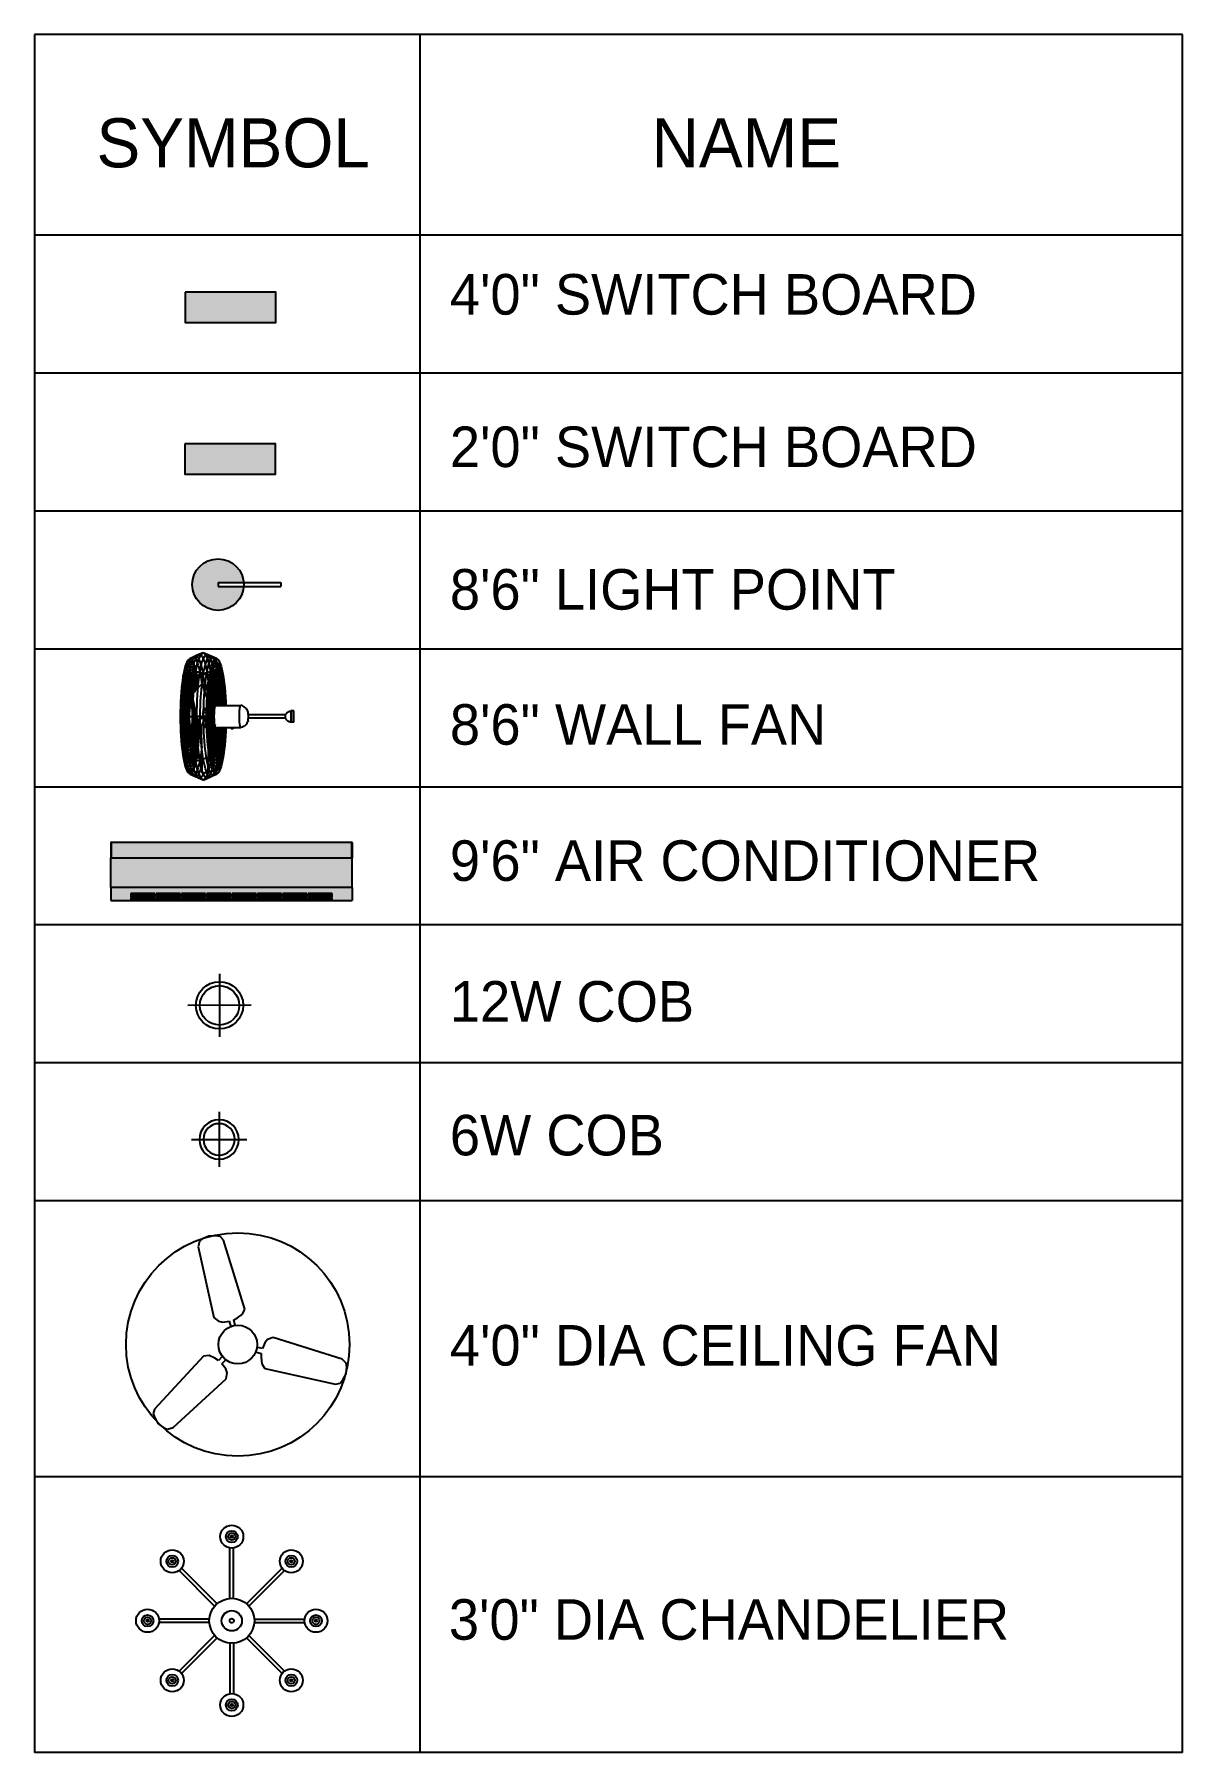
# Model space of a CAD drawing. Header units: inches. Extents: x 9636 to 21597, y -10243 to 557.
# Drawn here: x 12622.6 to 12768.3, y -5756 to -5537.9 of the extents above; entities that cross this region are included whole.
import ezdxf

# ---------------------------------------------------------------- set-up
doc = ezdxf.new("R2010")
doc.units = ezdxf.units.IN
doc.header["$MEASUREMENT"] = 0
for name, color, linetype in [('Edges', 7, 'Continuous'), ('IEL-HATCH-002', 7, 'Continuous'), ('THIET-BI', 21, 'Continuous')]:
    doc.layers.add(name, color=color, linetype=linetype)
doc.layers.add('FURNI', color=140, linetype='Continuous', lineweight=18)
doc.styles.add('HEMI', font='stylu.ttf')

msp = doc.modelspace()

# ---------------------------------------------------------------- texts
at = {"lineweight": 15, "attachment_point": 1, "rotation": 359.9906, "style": 'HEMI'}
for s, insert, char_height, width in [('SYMBOL', (12630.51, -5548.54), 6.224, 105.5233), ('NAME', (12700.93, -5548.54), 6.224, 105.5233), ('4\'0" SWITCH BOARD', (12675.35, -5568.31), 5.1478, 87.2821), ('2\'0" SWITCH BOARD', (12675.35, -5587.66), 5.1478, 87.2821), ('8\'6" LIGHT POINT', (12675.35, -5605.76), 5.1478, 87.2821), ('8\'6" WALL FAN', (12675.35, -5622.91), 5.1478, 87.2821), ('9\'6" AIR CONDITIONER', (12675.35, -5640.19), 5.1478, 87.2821), ('12W COB', (12675.35, -5658.06), 5.148, 87.2821), ('6W COB', (12675.35, -5675.04), 5.148, 87.2821), ('4\'0" DIA CEILING FAN', (12675.35, -5701.72), 5.1478, 87.2821), ('3\'0" DIA CHANDELIER', (12675.22, -5736.52), 5.1478, 87.2821)]:
    msp.add_mtext(s, dxfattribs=dict(at, insert=insert, char_height=char_height, width=width))

# ---------------------------------------------------------------- blocks, each defined once
blk = doc.blocks.new('5ryh')
at = {"layer": 'IEL-HATCH-002', "true_color": 0x139b48, "transparency": 33554687}
h = blk.add_hatch(color=114, dxfattribs=at)
h.dxf.hatch_style = 1
h.paths.add_polyline_path([(6507.8, -1186.94), (6501.8, -1186.94), (6501.8, -1188.94), (6507.8, -1188.94)])
blk.add_lwpolyline([(6507.8, -1188.94), (6507.8, -1186.94), (6501.8, -1186.94), (6501.8, -1188.94)], close=True)
blk = doc.blocks.new('HT')
at = {"layer": 'IEL-HATCH-002', "true_color": 0xf7f281, "transparency": 33554687}
h = blk.add_hatch(color=51, dxfattribs=at)
h.dxf.hatch_style = 1
h.paths.add_polyline_path([(4618.55, 566.68, 0.962396), (4625.07, 566.43), (4621.82, 566.43), (4621.82, 566.93), (4625.07, 566.93, 0.962396)])
for p, q in [((4621.82, 566.93), (4629.77, 566.93)), ((4621.82, 566.93), (4621.82, 566.43)), ((4621.82, 566.43), (4629.77, 566.43)), ((4629.77, 566.93), (4629.77, 566.43))]:
    blk.add_line(p, q)
blk.add_circle((4621.82, 566.68), 3.27)
blk = doc.blocks.new('Industrial Oscillating Fan pl')
at = {"layer": 'Edges'}
for p, q in [((57.97, 59.71), (57.97, 59.64)), ((57.97, 59.71), (61.34, 59.71)), ((57.97, 59.64), (61.34, 59.64)), ((57.97, 59.64), (57.97, 58.86)), ((61.34, 58.86), (57.97, 58.86)), ((59.21, 57.24), (59.21, 46.02)), ((59.21, 57.24), (59.22, 57.24)), ((59.22, 57.24), (59.65, 57.18)), ((59.65, 57.18), (60.09, 57.24)), ((60.09, 57.24), (60.15, 57.26)), ((60.15, 57.26), (60.15, 46.02)), ((61.34, 59.71), (61.34, 59.64)), ((61.34, 59.64), (61.34, 58.86)), ((55.98, 41.44), (55.97, 41.39)), ((55.99, 41.46), (55.98, 41.44)), ((56, 41.47), (55.99, 41.46)), ((56.41, 41.46), (56, 41.47)), ((56.49, 44.11), (56.41, 43.76)), ((56.52, 43.61), (56.41, 43.76)), ((56.41, 41.46), (56.41, 43.76)), ((56.41, 40.84), (56.41, 41.46)), ((56.62, 44.45), (56.49, 44.11)), ((56.85, 43.48), (56.52, 43.61)), ((56.8, 44.76), (56.62, 44.45)), ((56.8, 44.76), (56.9, 44.89)), ((57.38, 43.36), (56.85, 43.48)), ((57.12, 45.17), (56.9, 44.89)), ((57.38, 45.41), (57.12, 45.17)), ((57.67, 45.6), (57.38, 45.41)), ((58.06, 43.27), (57.38, 43.36)), ((57.98, 45.75), (57.67, 45.6)), ((57.98, 45.75), (58.16, 45.83)), ((58.86, 43.21), (58.06, 43.27)), ((58.46, 45.91), (58.16, 45.83)), ((58.46, 45.91), (58.7, 45.96)), ((58.7, 45.96), (59, 46)), ((59.72, 43.2), (58.86, 43.21)), ((59, 46), (59.21, 46.02)), ((59.21, 46.02), (59.34, 46.03)), ((59.44, 46.03), (59.34, 46.03)), ((59.44, 46.03), (59.72, 46.04)), ((59.72, 46.04), (60, 46.03)), ((60.58, 43.21), (59.72, 43.2)), ((60.1, 46.03), (60, 46.03)), ((60.1, 46.03), (60.15, 46.02)), ((60.15, 46.02), (60.44, 46)), ((60.44, 46), (60.74, 45.96)), ((61.38, 43.27), (60.58, 43.21)), ((60.74, 45.96), (60.98, 45.91)), ((60.98, 45.91), (61.28, 45.83)), ((61.28, 45.83), (61.46, 45.75)), ((62.06, 43.36), (61.38, 43.27)), ((61.46, 45.75), (61.77, 45.6)), ((61.77, 45.6), (62.06, 45.41)), ((62.06, 45.41), (62.32, 45.17)), ((62.59, 43.48), (62.06, 43.36)), ((62.32, 45.17), (62.54, 44.89)), ((62.54, 44.89), (62.64, 44.76)), ((62.92, 43.61), (62.59, 43.48)), ((62.64, 44.76), (62.82, 44.45)), ((62.82, 44.45), (62.95, 44.11)), ((63.03, 43.76), (62.92, 43.61)), ((62.95, 44.11), (63.03, 43.76)), ((63.03, 36.11), (63.03, 43.76)), ((41.86, 35.41), (42.29, 36.37)), ((42.88, 37.13), (42.29, 36.37)), ((42.29, 36.37), (42.88, 35.6)), ((43.29, 36.37), (42.29, 36.37)), ((42.46, 36.19), (44.25, 36.92)), ((44.62, 37.85), (42.88, 37.13)), ((43.29, 36.37), (43.85, 37.09)), ((44.5, 36.37), (43.29, 36.37)), ((43.85, 35.65), (43.29, 36.37)), ((43.85, 37.09), (45.49, 37.76)), ((46.83, 36.8), (43.94, 36.16)), ((44.25, 36.92), (47.09, 37.55)), ((44.45, 36.62), (45.36, 37.29)), ((44.5, 36.37), (44.45, 36.62)), ((45.42, 36.37), (44.5, 36.37)), ((44.58, 35.94), (44.5, 36.37)), ((47.39, 38.46), (44.62, 37.85)), ((45.36, 37.29), (47.25, 37.88)), ((45.42, 36.37), (45.91, 37)), ((45.91, 35.74), (45.42, 36.37)), ((46.5, 36.37), (45.42, 36.37)), ((45.49, 37.76), (48.1, 38.34)), ((45.91, 37), (47.34, 37.58)), ((47.39, 38.46), (46.13, 34.72)), ((46.48, 36.1), (46.5, 36.37)), ((46.48, 35.76), (50.35, 36.27)), ((46.5, 36.37), (46.52, 36.69)), ((47.36, 36.37), (46.5, 36.37)), ((46.52, 36.69), (47.46, 37.26)), ((50.61, 37.3), (46.83, 36.8)), ((47.09, 37.55), (50.78, 38.03)), ((47.25, 37.88), (48.96, 38.19)), ((47.34, 37.58), (49.61, 38.08)), ((47.34, 36.39), (47.8, 36.93)), ((47.36, 36.37), (47.34, 36.39)), ((48.35, 36.37), (47.36, 36.37)), ((47.73, 35.85), (47.36, 36.37)), ((51, 38.93), (47.39, 38.46)), ((48.1, 38.34), (47.39, 38.46)), ((47.46, 37.26), (49.24, 37.77)), ((47.8, 36.93), (49.07, 37.44)), ((48.1, 38.34), (51.5, 38.78)), ((48.96, 38.19), (48.1, 38.34)), ((48.31, 36.44), (48.81, 36.94)), ((48.35, 36.37), (48.31, 36.44)), ((48.59, 35.94), (48.35, 36.37)), ((49.34, 36.37), (48.35, 36.37)), ((48.81, 36.94), (50.05, 37.4)), ((48.96, 38.19), (49.98, 38.38)), ((49.61, 38.08), (48.96, 38.19)), ((49.07, 37.44), (50.98, 37.85)), ((49.24, 37.77), (50.37, 37.96)), ((49.3, 36.52), (49.88, 36.97)), ((49.34, 36.37), (49.3, 36.52)), ((50.34, 36.37), (49.34, 36.37)), ((49.42, 36.06), (49.34, 36.37)), ((49.61, 38.08), (52.57, 38.47)), ((50.37, 37.96), (49.61, 38.08)), ((49.88, 36.97), (51.13, 37.38)), ((49.98, 38.38), (53.38, 38.74)), ((50.05, 37.4), (51.68, 37.73)), ((50.32, 36.55), (50.92, 36.96)), ((50.34, 36.37), (50.32, 36.55)), ((50.37, 36.13), (50.34, 36.37)), ((51.16, 36.37), (50.34, 36.37)), ((50.35, 36.27), (54.86, 36.58)), ((50.37, 37.96), (51.73, 38.18)), ((50.98, 37.85), (50.37, 37.96)), ((55, 37.6), (50.61, 37.3)), ((50.78, 38.03), (55.09, 38.33)), ((50.92, 36.96), (52.11, 37.32)), ((50.98, 37.85), (51.06, 37.87)), ((51.68, 37.73), (50.98, 37.85)), ((55.21, 39.23), (51, 38.93)), ((51.06, 37.87), (53.65, 38.2)), ((51.13, 37.38), (52.38, 37.61)), ((51.14, 36.41), (51.5, 36.79)), ((51.16, 36.37), (51.14, 36.41)), ((51.36, 36.03), (51.16, 36.37)), ((52.07, 36.37), (51.16, 36.37)), ((51.5, 38.78), (55.47, 39.06)), ((51.5, 36.79), (52.42, 37.14)), ((51.68, 37.73), (51.95, 37.79)), ((52.38, 37.61), (51.68, 37.73)), ((51.73, 38.18), (54.77, 38.47)), ((51.95, 37.79), (54.38, 38.08)), ((52.05, 36.4), (52.36, 36.74)), ((52.07, 36.37), (52.05, 36.4)), ((52.91, 36.37), (52.07, 36.37)), ((52.26, 36.06), (52.07, 36.37)), ((52.11, 37.32), (53.09, 37.49)), ((52.36, 36.74), (53.18, 37.05)), ((52.38, 37.61), (52.97, 37.72)), ((53.09, 37.49), (52.38, 37.61)), ((52.42, 37.14), (53.67, 37.4)), ((52.57, 38.47), (56.02, 38.71)), ((52.88, 36.32), (52.91, 36.37)), ((53.2, 36.02), (52.88, 36.32)), ((52.91, 36.37), (53.04, 36.62)), ((53.66, 36.37), (52.91, 36.37)), ((52.97, 37.72), (55.27, 37.97)), ((53.04, 36.62), (53.65, 36.9)), ((53.09, 37.49), (53.82, 37.62)), ((53.67, 37.4), (53.09, 37.49)), ((53.18, 37.05), (54.31, 37.29)), ((53.38, 38.74), (56.41, 38.9)), ((53.65, 38.2), (56.41, 38.39)), ((53.65, 36.9), (54.67, 37.15)), ((53.66, 36.37), (53.86, 36.63)), ((53.66, 36.37), (53.66, 36.37)), ((54.42, 36.37), (53.66, 36.37)), ((53.87, 36.1), (53.66, 36.37)), ((53.67, 37.4), (53.83, 37.43)), ((54.31, 37.29), (53.67, 37.4)), ((53.82, 37.62), (55.94, 37.84)), ((53.83, 37.43), (55.65, 37.65)), ((53.86, 36.63), (54.46, 36.88)), ((54.31, 37.29), (54.43, 37.31)), ((54.9, 37.19), (54.31, 37.29)), ((54.38, 38.08), (56.41, 38.21)), ((54.4, 36.39), (54.61, 36.62)), ((54.42, 36.37), (54.4, 36.39)), ((54.56, 36.15), (54.42, 36.37)), ((55.42, 36.37), (54.42, 36.37)), ((54.43, 37.31), (56.05, 37.51)), ((54.46, 36.88), (55.42, 37.09)), ((54.61, 36.62), (55.17, 36.84)), ((54.67, 37.15), (54.9, 37.19)), ((54.77, 38.47), (56.41, 38.54)), ((54.86, 36.58), (56.41, 36.62)), ((54.9, 37.19), (56.04, 37.35)), ((55.44, 37.1), (54.9, 37.19)), ((56.41, 37.64), (55, 37.6)), ((55.09, 38.33), (56.41, 38.36)), ((55.17, 36.84), (55.97, 37.01)), ((56.41, 39.25), (55.21, 39.23)), ((55.27, 37.97), (56.41, 38.04)), ((55.42, 37.09), (55.44, 37.1)), ((55.42, 36.37), (55.57, 36.56)), ((56.41, 36.37), (55.42, 36.37)), ((55.57, 36.18), (55.42, 36.37)), ((55.44, 37.1), (56.41, 37.22)), ((55.97, 37.01), (55.44, 37.1)), ((55.47, 39.06), (56.41, 39.08)), ((55.57, 36.56), (56, 36.73)), ((55.65, 37.65), (56.41, 37.7)), ((55.94, 37.84), (56.41, 37.86)), ((55.96, 41.33), (55.95, 41.26)), ((55.95, 41.26), (55.95, 41.18)), ((55.95, 41.18), (55.95, 41.1)), ((55.95, 41.1), (55.95, 41.02)), ((55.95, 41.02), (55.95, 40.95)), ((55.95, 40.95), (55.96, 40.9)), ((55.97, 41.39), (55.96, 41.33)), ((55.96, 40.9), (55.97, 40.86)), ((55.97, 40.86), (55.98, 40.85)), ((55.97, 37.01), (56.04, 37.02)), ((56.41, 36.93), (55.97, 37.01)), ((56.41, 40.84), (55.98, 40.85)), ((56, 36.73), (56.41, 36.82)), ((56.02, 38.71), (56.41, 38.72)), ((56.04, 37.35), (56.41, 37.38)), ((56.04, 37.02), (56.41, 37.07)), ((56.05, 37.51), (56.41, 37.54)), ((56.41, 36.11), (56.41, 40.84)), ((66.03, 36.77), (62.95, 36.01)), ((64.23, 39.23), (63.03, 39.25)), ((63.03, 39.08), (63.97, 39.06)), ((63.03, 38.89), (65.12, 38.81)), ((63.03, 38.72), (63.42, 38.71)), ((63.03, 38.54), (64.97, 38.45)), ((63.03, 38.39), (63.05, 38.39)), ((63.03, 38.36), (64.34, 38.34)), ((63.03, 38.22), (63.08, 38.22)), ((63.03, 38.05), (63.26, 38.04)), ((63.03, 37.87), (63.18, 37.86)), ((63.03, 37.7), (64.23, 37.61)), ((64.43, 37.61), (63.03, 37.64)), ((63.03, 37.53), (63.72, 37.48)), ((63.03, 37.38), (64.34, 37.23)), ((63.03, 37.22), (63.99, 37.1)), ((63.03, 37.07), (63.47, 37.01)), ((63.03, 36.93), (63.47, 37.01)), ((63.03, 36.82), (63.44, 36.73)), ((63.03, 36.62), (64.55, 36.58)), ((63.03, 36.37), (64.02, 36.37)), ((63.05, 38.39), (66.03, 38.18)), ((63.08, 38.22), (65.79, 38.01)), ((63.18, 37.86), (65.34, 37.66)), ((63.26, 38.04), (65.69, 37.83)), ((63.42, 38.71), (66.87, 38.47)), ((63.44, 36.73), (63.87, 36.56)), ((63.47, 37.01), (64, 37.1)), ((63.47, 37.01), (63.56, 36.99)), ((63.56, 36.99), (64.38, 36.8)), ((63.72, 37.48), (65.13, 37.29)), ((63.87, 36.56), (64.02, 36.37)), ((64.02, 36.37), (63.87, 36.18)), ((63.97, 39.06), (67.94, 38.78)), ((63.99, 37.1), (64, 37.1)), ((64, 37.1), (64.54, 37.19)), ((64, 37.1), (64.96, 36.89)), ((64.02, 36.37), (65.02, 36.37)), ((68.44, 38.93), (64.23, 39.23)), ((64.23, 37.61), (65.77, 37.4)), ((64.34, 38.34), (68.65, 38.03)), ((64.34, 37.23), (64.54, 37.19)), ((64.38, 36.8), (64.88, 36.58)), ((68.82, 37.3), (64.43, 37.61)), ((64.54, 37.19), (65.13, 37.29)), ((64.54, 37.19), (65.49, 36.99)), ((64.55, 36.58), (65.12, 36.54)), ((65.04, 36.35), (64.83, 36.12)), ((64.88, 36.58), (65.02, 36.37)), ((64.96, 36.89), (65.57, 36.64)), ((64.97, 38.45), (67.97, 38.15)), ((65.02, 36.37), (65.78, 36.37)), ((65.02, 36.37), (65.04, 36.35)), ((65.12, 38.81), (68.65, 38.49)), ((65.13, 37.29), (65.77, 37.4)), ((65.13, 37.29), (65.28, 37.27)), ((65.28, 37.27), (66.46, 36.99)), ((65.34, 37.66), (66.35, 37.49)), ((65.49, 36.99), (66.24, 36.72)), ((65.57, 36.64), (65.78, 36.37)), ((65.78, 36.37), (65.58, 36.11)), ((65.69, 37.83), (67.06, 37.61)), ((65.77, 37.4), (66.35, 37.49)), ((65.77, 37.4), (65.97, 37.37)), ((65.78, 36.37), (65.78, 36.37)), ((65.78, 36.37), (66.53, 36.37)), ((65.79, 38.01), (67.76, 37.73)), ((65.97, 37.37), (67.28, 37.06)), ((66.03, 38.18), (68.46, 37.85)), ((66.43, 36.57), (66.03, 36.77)), ((66.24, 36.72), (66.56, 36.42)), ((66.35, 37.49), (67.06, 37.61)), ((66.35, 37.49), (67.11, 37.37)), ((66.53, 36.37), (66.4, 36.12)), ((66.83, 36.37), (66.43, 36.57)), ((66.46, 36.99), (67.18, 36.67)), ((66.56, 36.42), (66.53, 36.37)), ((66.53, 36.37), (67.37, 36.37)), ((66.7, 36.43), (69.06, 36.27)), ((67.22, 36.16), (66.83, 36.37)), ((66.87, 38.47), (69.83, 38.08)), ((67.06, 37.61), (67.76, 37.73)), ((67.06, 37.61), (67.71, 37.51)), ((67.39, 36.34), (67.08, 36)), ((67.11, 37.37), (68.39, 37.01)), ((67.18, 36.67), (67.37, 36.37)), ((67.28, 37.06), (68.08, 36.7)), ((67.37, 36.37), (68.28, 36.37)), ((67.37, 36.37), (67.39, 36.34)), ((67.71, 37.51), (69.19, 37.12)), ((67.76, 37.73), (68.46, 37.85)), ((67.76, 37.73), (68.09, 37.69)), ((67.94, 38.78), (71.34, 38.34)), ((68.3, 36.33), (67.94, 35.95)), ((67.97, 38.15), (69.07, 37.96)), ((68.08, 36.7), (68.28, 36.37)), ((68.09, 37.69), (69.81, 37.28)), ((68.28, 36.37), (68.3, 36.33)), ((68.28, 36.37), (69.1, 36.37)), ((68.39, 37.01), (69.07, 36.61)), ((72.05, 38.46), (68.44, 38.93)), ((68.46, 37.85), (69.07, 37.96)), ((68.46, 37.85), (68.57, 37.84)), ((68.57, 37.84), (70.51, 37.4)), ((68.65, 38.49), (70.48, 38.19)), ((68.65, 38.03), (72.35, 37.55)), ((72.59, 36.81), (68.82, 37.3)), ((69.06, 36.27), (72.94, 35.76)), ((69.07, 37.96), (69.83, 38.08)), ((69.07, 37.96), (70.4, 37.72)), ((69.07, 36.61), (69.1, 36.37)), ((69.1, 36.37), (70.1, 36.37)), ((69.1, 36.37), (69.12, 36.19)), ((69.19, 37.12), (70.02, 36.68)), ((69.81, 37.28), (70.85, 36.8)), ((69.83, 38.08), (70.48, 38.19)), ((69.83, 38.08), (72.1, 37.58)), ((70.02, 36.68), (70.1, 36.37)), ((70.1, 36.37), (70.14, 36.22)), ((70.1, 36.37), (71.09, 36.37)), ((70.4, 37.72), (72.1, 37.21)), ((70.48, 38.19), (71.34, 38.34)), ((70.48, 38.19), (71.58, 38.02)), ((70.51, 37.4), (71.71, 36.89)), ((71.13, 36.3), (70.63, 35.8)), ((70.85, 36.8), (71.09, 36.37)), ((71.09, 36.37), (72.08, 36.37)), ((71.09, 36.37), (71.13, 36.3)), ((71.34, 38.34), (72.05, 38.46)), ((71.34, 38.34), (73.95, 37.76)), ((71.58, 38.02), (73.69, 37.44)), ((72.1, 36.35), (71.64, 35.8)), ((71.71, 36.89), (72.08, 36.37)), ((72.05, 38.46), (73.25, 34.72)), ((74.82, 37.85), (72.05, 38.46)), ((72.08, 36.37), (72.94, 36.37)), ((72.08, 36.37), (72.1, 36.35)), ((72.1, 37.58), (73.53, 37)), ((72.1, 37.21), (72.96, 36.64)), ((72.35, 37.55), (75.19, 36.92)), ((75.49, 36.17), (72.59, 36.81)), ((72.94, 36.37), (72.92, 36.05)), ((72.96, 36.64), (72.94, 36.37)), ((72.94, 36.37), (74.02, 36.37)), ((73.53, 37), (74.02, 36.37)), ((74.02, 36.37), (73.53, 35.74)), ((73.69, 37.44), (74.86, 36.79)), ((73.95, 37.76), (75.59, 37.09)), ((74.02, 36.37), (74.94, 36.37)), ((76.56, 37.13), (74.82, 37.85)), ((74.86, 36.79), (74.94, 36.37)), ((74.94, 36.37), (74.99, 36.12)), ((74.94, 36.37), (76.15, 36.37)), ((75.19, 36.92), (76.97, 36.19)), ((75.59, 37.09), (76.15, 36.37)), ((76.15, 36.37), (75.59, 35.65)), ((76.15, 36.37), (77.15, 36.37)), ((77.15, 36.37), (76.56, 37.13)), ((76.56, 35.6), (77.15, 36.37)), ((77.15, 36.37), (78.88, 32.42)), ((40.52, 32.41), (41.01, 33.52)), ((40.52, 32.41), (41.17, 33.26)), ((41.18, 31.57), (40.52, 32.41)), ((41.22, 33.26), (40.56, 32.42)), ((40.56, 32.42), (41.21, 31.58)), ((42.29, 28.47), (40.56, 32.42)), ((41.01, 33.52), (41.51, 34.62)), ((41.01, 33.52), (41.65, 34.34)), ((41.66, 32.7), (41.01, 33.52)), ((41.66, 32.14), (41.01, 31.32)), ((41.01, 31.32), (41.65, 30.5)), ((41.17, 33.26), (43.08, 34.04)), ((43.1, 30.79), (41.18, 31.57)), ((41.21, 31.58), (43.12, 30.79)), ((43.14, 34.05), (41.22, 33.26)), ((42.12, 35.42), (41.51, 34.62)), ((41.51, 34.62), (41.86, 35.41)), ((41.51, 34.62), (42.13, 33.82)), ((41.65, 34.34), (43.51, 35.1)), ((43.53, 31.93), (41.66, 32.7)), ((42.63, 32.54), (41.66, 32.14)), ((41.86, 35.41), (42.46, 36.19)), ((42.47, 34.62), (41.86, 35.41)), ((43.94, 36.16), (42.12, 35.42)), ((42.13, 33.82), (43.95, 33.08)), ((42.13, 31.02), (43.95, 31.76)), ((44.25, 33.89), (42.47, 34.62)), ((42.6, 32.29), (42.61, 32.44)), ((42.61, 32.14), (42.6, 32.29)), ((42.61, 32.45), (42.64, 32.6)), ((42.61, 32.44), (42.61, 32.45)), ((42.61, 32.44), (42.61, 32.14)), ((42.61, 32.14), (56.76, 31.94)), ((42.64, 32.6), (42.69, 32.75)), ((42.69, 32.75), (42.75, 32.91)), ((42.75, 32.91), (42.84, 33.06)), ((42.84, 33.06), (42.94, 33.21)), ((42.88, 35.6), (44.62, 34.89)), ((42.94, 33.21), (43.06, 33.35)), ((43.06, 33.35), (43.2, 33.5)), ((43.08, 34.04), (46.13, 34.72)), ((46.19, 34.72), (43.14, 34.05)), ((43.2, 33.5), (43.36, 33.64)), ((43.36, 33.64), (43.54, 33.79)), ((43.51, 35.1), (46.48, 35.76)), ((46.5, 31.27), (43.53, 31.93)), ((43.54, 33.79), (43.73, 33.92)), ((43.73, 33.92), (56.76, 34.06)), ((45.49, 34.98), (43.85, 35.65)), ((43.95, 33.08), (46.85, 32.44)), ((43.95, 31.76), (45.48, 32.1)), ((47.09, 33.27), (44.25, 33.89)), ((47.09, 31.57), (44.25, 30.94)), ((45.75, 35.29), (44.58, 35.94)), ((44.62, 34.89), (47.39, 34.28)), ((48.1, 34.4), (45.49, 34.98)), ((47.86, 34.72), (45.75, 35.29)), ((47.34, 35.16), (45.91, 35.74)), ((46.13, 34.72), (50.09, 35.23)), ((47.39, 34.28), (46.15, 30.12)), ((50.17, 35.24), (46.19, 34.72)), ((46.42, 33.95), (46.19, 34.72)), ((47.34, 35.53), (46.48, 36.1)), ((50.38, 30.77), (46.5, 31.27)), ((46.85, 32.44), (50.62, 31.94)), ((47.39, 30.56), (46.95, 32.08)), ((50.79, 32.78), (47.09, 33.27)), ((50.61, 32.03), (47.09, 31.57)), ((49.04, 35.01), (47.34, 35.53)), ((49.61, 34.65), (47.34, 35.16)), ((48.1, 34.4), (47.39, 34.28)), ((47.39, 34.28), (51, 33.81)), ((48.93, 35.34), (47.73, 35.85)), ((48.96, 34.54), (47.86, 34.72)), ((48.96, 34.54), (48.1, 34.4)), ((51.5, 33.96), (48.1, 34.4)), ((49.63, 35.46), (48.59, 35.94)), ((50.87, 34.9), (48.93, 35.34)), ((49.61, 34.65), (48.96, 34.54)), ((50.79, 34.25), (48.96, 34.54)), ((50.37, 34.78), (49.04, 35.01)), ((50.25, 35.61), (49.42, 36.06)), ((50.37, 34.78), (49.61, 34.65)), ((52.57, 34.27), (49.61, 34.65)), ((51.35, 35.05), (49.63, 35.46)), ((50.38, 34.06), (49.78, 33.99)), ((50.09, 35.23), (54.72, 35.56)), ((54.8, 35.56), (50.17, 35.24)), ((51.73, 35.22), (50.25, 35.61)), ((51.05, 35.73), (50.37, 36.13)), ((50.98, 34.89), (50.37, 34.78)), ((51.47, 34.59), (50.37, 34.78)), ((54.89, 34.38), (50.38, 34.06)), ((50.62, 31.94), (55.01, 31.64)), ((54.32, 33.93), (50.79, 34.25)), ((55.1, 32.48), (50.79, 32.78)), ((50.98, 34.89), (50.87, 34.9)), ((51.68, 35.01), (50.98, 34.89)), ((53.41, 34.56), (50.98, 34.89)), ((51, 33.81), (55.21, 33.51)), ((51, 31.03), (55.21, 31.32)), ((52.33, 35.37), (51.05, 35.73)), ((51.68, 35.01), (51.35, 35.05)), ((52.16, 35.68), (51.36, 36.03)), ((54.47, 34.29), (51.47, 34.59)), ((55.47, 33.68), (51.5, 33.96)), ((55.47, 31.16), (51.5, 30.88)), ((52.38, 35.12), (51.68, 35.01)), ((53.65, 34.73), (51.68, 35.01)), ((52.38, 35.12), (51.73, 35.22)), ((53.47, 35.37), (52.16, 35.68)), ((52.98, 35.75), (52.26, 36.06)), ((53.09, 35.24), (52.33, 35.37)), ((53.09, 35.24), (52.38, 35.12)), ((53.75, 34.91), (52.38, 35.12)), ((56.02, 34.03), (52.57, 34.27)), ((54.16, 35.47), (52.98, 35.75)), ((53.67, 35.34), (53.09, 35.24)), ((54.1, 35.08), (53.09, 35.24)), ((53.95, 35.74), (53.2, 36.02)), ((56.39, 34.35), (53.41, 34.56)), ((53.67, 35.34), (53.47, 35.37)), ((56.36, 34.52), (53.65, 34.73)), ((54.31, 35.45), (53.67, 35.34)), ((55.21, 35.13), (53.67, 35.34)), ((56.18, 34.7), (53.75, 34.91)), ((54.48, 35.85), (53.87, 36.1)), ((54.9, 35.55), (53.95, 35.74)), ((56.26, 34.88), (54.1, 35.08)), ((54.31, 35.45), (54.16, 35.47)), ((54.9, 35.55), (54.31, 35.45)), ((55.72, 35.26), (54.31, 35.45)), ((58.22, 33.78), (54.32, 33.93)), ((57.82, 34.13), (54.47, 34.29)), ((55.44, 35.64), (54.48, 35.85)), ((55.06, 35.93), (54.56, 36.15)), ((54.72, 35.56), (54.8, 35.56)), ((54.8, 35.56), (58.01, 35.63)), ((58.01, 35.63), (54.8, 35.56)), ((58.62, 34.46), (54.89, 34.38)), ((55.44, 35.64), (54.9, 35.55)), ((55.1, 35.51), (54.9, 35.55)), ((55.01, 31.64), (59.73, 31.53)), ((55.88, 35.75), (55.06, 35.93)), ((56.57, 35.34), (55.1, 35.51)), ((59.72, 32.38), (55.1, 32.48)), ((57.25, 34.97), (55.21, 35.13)), ((55.21, 33.51), (59.72, 33.41)), ((55.21, 31.32), (58.85, 31.4)), ((55.97, 35.73), (55.44, 35.64)), ((55.45, 35.64), (55.44, 35.64)), ((56.71, 35.48), (55.45, 35.64)), ((59.72, 33.58), (55.47, 33.68)), ((58.78, 31.23), (55.47, 31.16)), ((56, 36), (55.57, 36.18)), ((57.55, 35.12), (55.72, 35.26)), ((55.97, 35.73), (55.88, 35.75)), ((56.68, 35.85), (55.97, 35.73)), ((56.97, 35.6), (55.97, 35.73)), ((56.68, 35.85), (56, 36)), ((59.72, 33.94), (56.02, 34.03)), ((58.84, 34.6), (56.18, 34.7)), ((58.66, 34.78), (56.26, 34.88)), ((59.3, 34.43), (56.36, 34.52)), ((59.58, 34.27), (56.39, 34.35)), ((56.4, 32.99), (56.42, 33)), ((56.4, 32.97), (56.4, 32.99)), ((56.4, 32.97), (56.4, 32.89)), ((56.42, 32.92), (56.4, 32.91)), ((56.4, 32.91), (56.4, 32.89)), ((56.4, 32.89), (56.4, 32.88)), ((56.4, 32.88), (56.42, 32.86)), ((56.41, 36.11), (56.52, 35.97)), ((56.42, 33), (56.45, 33.02)), ((56.45, 32.94), (56.42, 32.92)), ((56.42, 32.86), (56.45, 32.85)), ((56.43, 33.29), (56.44, 33.3)), ((56.43, 33.29), (56.43, 33.21)), ((56.44, 33.22), (56.43, 33.21)), ((56.43, 33.21), (56.44, 33.19)), ((56.44, 33.3), (56.46, 33.32)), ((56.46, 33.24), (56.44, 33.22)), ((56.44, 33.19), (56.46, 33.18)), ((56.45, 33.02), (56.48, 33.03)), ((56.48, 32.95), (56.45, 32.94)), ((56.45, 32.85), (56.48, 32.84)), ((56.46, 33.32), (56.48, 33.33)), ((56.48, 33.25), (56.46, 33.24)), ((56.46, 33.18), (56.48, 33.17)), ((56.48, 33.33), (56.52, 33.34)), ((56.52, 33.26), (56.48, 33.25)), ((56.48, 33.17), (56.52, 33.16)), ((56.48, 33.03), (56.52, 33.03)), ((56.52, 32.95), (56.48, 32.95)), ((56.48, 32.89), (56.49, 32.9)), ((56.49, 32.89), (56.48, 32.89)), ((56.48, 32.84), (56.52, 32.84)), ((56.49, 32.91), (56.51, 32.92)), ((56.49, 32.9), (56.49, 32.91)), ((56.49, 32.88), (56.49, 32.89)), ((56.51, 32.87), (56.49, 32.88)), ((56.51, 32.92), (56.53, 32.92)), ((56.53, 32.87), (56.51, 32.87)), ((56.52, 35.97), (56.85, 35.83)), ((56.52, 33.34), (56.56, 33.35)), ((56.56, 33.26), (56.52, 33.26)), ((56.52, 33.22), (56.53, 33.22)), ((56.52, 33.21), (56.52, 33.22)), ((56.52, 33.2), (56.52, 33.21)), ((56.53, 33.19), (56.52, 33.2)), ((56.52, 33.16), (56.56, 33.15)), ((56.52, 33.03), (56.57, 33.03)), ((56.57, 32.95), (56.52, 32.95)), ((56.52, 32.84), (56.57, 32.84)), ((56.53, 33.22), (56.54, 33.23)), ((56.54, 33.19), (56.53, 33.19)), ((56.53, 32.92), (56.55, 32.92)), ((56.55, 32.87), (56.53, 32.87)), ((56.54, 33.23), (56.56, 33.23)), ((56.56, 33.18), (56.54, 33.19)), ((56.55, 32.92), (56.57, 32.92)), ((56.57, 32.86), (56.55, 32.87)), ((56.56, 33.35), (56.6, 33.35)), ((56.6, 33.27), (56.56, 33.26)), ((56.56, 33.23), (56.58, 33.24)), ((56.58, 33.18), (56.56, 33.18)), ((56.56, 33.15), (56.6, 33.15)), ((58.25, 35.24), (56.57, 35.34)), ((56.57, 33.03), (56.61, 33.03)), ((56.61, 32.95), (56.57, 32.95)), ((56.57, 32.92), (56.59, 32.92)), ((56.59, 32.87), (56.57, 32.86)), ((56.57, 32.84), (56.61, 32.84)), ((56.58, 33.24), (56.6, 33.24)), ((56.6, 33.18), (56.58, 33.18)), ((56.59, 32.92), (56.61, 32.92)), ((56.61, 32.87), (56.59, 32.87)), ((56.6, 33.35), (56.65, 33.35)), ((56.65, 33.26), (56.6, 33.27)), ((56.6, 33.24), (56.63, 33.24)), ((56.63, 33.18), (56.6, 33.18)), ((56.6, 33.15), (56.65, 33.15)), ((56.61, 33.03), (56.65, 33.03)), ((56.65, 32.95), (56.61, 32.95)), ((56.61, 32.92), (56.63, 32.92)), ((56.63, 32.87), (56.61, 32.87)), ((56.61, 32.84), (56.65, 32.84)), ((56.63, 33.24), (56.65, 33.23)), ((56.65, 33.18), (56.63, 33.18)), ((56.63, 32.92), (56.64, 32.91)), ((56.64, 32.88), (56.63, 32.87)), ((56.64, 32.91), (56.65, 32.9)), ((56.65, 32.89), (56.64, 32.88)), ((56.65, 33.35), (56.69, 33.34)), ((56.69, 33.26), (56.65, 33.26)), ((56.65, 33.23), (56.67, 33.23)), ((56.67, 33.19), (56.65, 33.18)), ((56.65, 33.15), (56.69, 33.16)), ((56.65, 33.03), (56.69, 33.02)), ((56.69, 32.94), (56.65, 32.95)), ((56.65, 32.9), (56.65, 32.89)), ((56.65, 32.89), (56.65, 32.89)), ((56.65, 32.84), (56.69, 32.85)), ((56.67, 33.23), (56.68, 33.22)), ((56.68, 33.19), (56.67, 33.19)), ((57.38, 35.97), (56.68, 35.85)), ((57.57, 35.74), (56.68, 35.85)), ((56.68, 33.22), (56.69, 33.22)), ((56.69, 33.2), (56.68, 33.19)), ((56.69, 33.34), (56.73, 33.33)), ((56.73, 33.25), (56.69, 33.26)), ((56.69, 33.22), (56.69, 33.21)), ((56.69, 33.21), (56.69, 33.2)), ((56.69, 33.16), (56.73, 33.17)), ((56.69, 33.02), (56.72, 33)), ((56.72, 32.92), (56.69, 32.94)), ((56.69, 32.85), (56.72, 32.86)), ((58.17, 35.38), (56.71, 35.48)), ((56.72, 33), (56.73, 32.99)), ((56.73, 32.91), (56.72, 32.92)), ((56.72, 32.86), (56.73, 32.88)), ((56.73, 33.33), (56.75, 33.32)), ((56.75, 33.24), (56.73, 33.25)), ((56.73, 33.17), (56.75, 33.18)), ((56.74, 32.97), (56.73, 32.99)), ((56.74, 32.89), (56.73, 32.91)), ((56.73, 32.88), (56.74, 32.89)), ((56.74, 32.97), (56.74, 32.89)), ((56.75, 33.32), (56.77, 33.3)), ((56.77, 33.22), (56.75, 33.24)), ((56.75, 33.18), (56.77, 33.19)), ((56.76, 34.14), (57.88, 33.69)), ((56.76, 34.06), (56.76, 34.14)), ((56.76, 34.06), (57.88, 33.61)), ((56.76, 31.94), (57.88, 32.39)), ((56.78, 33.29), (56.77, 33.3)), ((56.78, 33.21), (56.77, 33.22)), ((56.77, 33.19), (56.78, 33.21)), ((56.78, 33.29), (56.78, 33.21)), ((56.85, 35.83), (57.38, 35.71)), ((58.24, 35.5), (56.97, 35.6)), ((59.46, 34.91), (57.25, 34.97)), ((57.27, 33.16), (57.29, 33.17)), ((57.27, 33.14), (57.27, 33.16)), ((57.27, 33.14), (57.27, 33.06)), ((57.29, 33.09), (57.27, 33.08)), ((57.27, 33.08), (57.27, 33.06)), ((57.27, 33.06), (57.27, 33.05)), ((57.27, 33.05), (57.29, 33.03)), ((57.29, 33.17), (57.32, 33.18)), ((57.32, 33.1), (57.29, 33.09)), ((57.29, 33.03), (57.32, 33.02)), ((57.32, 33.18), (57.35, 33.19)), ((57.35, 33.11), (57.32, 33.1)), ((57.32, 33.02), (57.35, 33.01)), ((57.35, 33.19), (57.39, 33.2)), ((57.39, 33.12), (57.35, 33.11)), ((57.35, 33.07), (57.36, 33.08)), ((57.35, 33.06), (57.35, 33.07)), ((57.35, 33.05), (57.35, 33.06)), ((57.36, 33.05), (57.35, 33.05)), ((57.35, 33.01), (57.39, 33)), ((57.36, 33.08), (57.38, 33.08)), ((57.38, 33.04), (57.36, 33.05)), ((57.38, 35.71), (58.06, 35.63)), ((57.38, 33.08), (57.39, 33.09)), ((57.39, 33.04), (57.38, 33.04)), ((57.39, 33.2), (57.44, 33.2)), ((57.44, 33.12), (57.39, 33.12)), ((57.39, 33.09), (57.41, 33.09)), ((57.41, 33.03), (57.39, 33.04)), ((57.39, 33), (57.44, 33)), ((57.41, 33.09), (57.44, 33.09)), ((57.44, 33.03), (57.41, 33.03)), ((57.44, 33.2), (57.48, 33.2)), ((57.48, 33.12), (57.44, 33.12)), ((57.44, 33.09), (57.46, 33.09)), ((57.46, 33.03), (57.44, 33.03)), ((57.44, 33), (57.48, 33)), ((57.46, 33.09), (57.48, 33.09)), ((57.48, 33.04), (57.46, 33.03)), ((57.48, 33.2), (57.52, 33.19)), ((57.52, 33.11), (57.48, 33.12)), ((57.48, 33.09), (57.5, 33.08)), ((57.5, 33.04), (57.48, 33.04)), ((57.48, 33), (57.52, 33.01)), ((57.5, 33.08), (57.51, 33.08)), ((57.51, 33.05), (57.5, 33.04)), ((57.51, 33.08), (57.52, 33.07)), ((57.52, 33.05), (57.51, 33.05)), ((57.52, 33.19), (57.56, 33.18)), ((57.56, 33.1), (57.52, 33.11)), ((57.52, 33.07), (57.52, 33.06)), ((57.52, 33.06), (57.52, 33.05)), ((57.52, 33.01), (57.56, 33.02)), ((59.53, 35.07), (57.55, 35.12)), ((57.56, 33.18), (57.58, 33.17)), ((57.58, 33.09), (57.56, 33.1)), ((57.56, 33.02), (57.58, 33.03)), ((58.61, 35.67), (57.57, 35.74)), ((57.58, 33.17), (57.6, 33.16)), ((57.6, 33.08), (57.58, 33.09)), ((57.58, 33.03), (57.6, 33.05)), ((57.61, 33.14), (57.6, 33.16)), ((57.61, 33.06), (57.6, 33.08)), ((57.6, 33.05), (57.61, 33.06)), ((57.61, 33.14), (57.61, 33.06)), ((59.72, 34.13), (57.82, 34.13)), ((57.88, 33.61), (57.88, 33.69)), ((57.88, 33.69), (57.95, 33.59)), ((57.88, 33.61), (58.33, 33)), ((57.88, 32.39), (58.31, 32.97)), ((59.72, 32.46), (57.9, 32.42)), ((58.62, 33.51), (57.95, 33.59)), ((57.95, 33.59), (58.02, 33.5)), ((58.33, 33.08), (58.02, 33.5)), ((58.72, 33.42), (58.02, 33.5)), ((58.06, 35.63), (58.86, 35.57)), ((59.72, 35.34), (58.17, 35.38)), ((59.72, 33.79), (58.22, 33.78)), ((59.61, 35.47), (58.24, 35.5)), ((59.72, 35.21), (58.25, 35.24)), ((58.62, 33), (58.31, 32.97)), ((58.31, 32.97), (58.33, 33)), ((58.33, 33), (58.33, 33.08)), ((58.58, 30.81), (58.99, 31.71)), ((59.72, 35.64), (58.61, 35.67)), ((58.62, 35.12), (58.65, 35.17)), ((58.65, 35.07), (58.62, 35.12)), ((58.62, 33.51), (58.62, 35.12)), ((58.71, 33.5), (58.62, 33.51)), ((58.62, 33), (58.62, 33.24)), ((58.62, 32.92), (58.62, 33)), ((58.65, 32.87), (58.62, 32.92)), ((58.62, 30.74), (59.03, 31.64)), ((58.65, 35.17), (58.77, 35.22)), ((58.77, 35.03), (58.65, 35.07)), ((58.77, 32.83), (58.65, 32.87)), ((59.72, 34.78), (58.66, 34.78)), ((58.77, 35.22), (58.94, 35.26)), ((58.94, 34.99), (58.77, 35.03)), ((58.94, 32.79), (58.77, 32.83)), ((59.72, 34.61), (58.84, 34.6)), ((58.86, 35.57), (59.45, 35.56)), ((58.94, 35.26), (59.17, 35.29)), ((59.17, 34.96), (58.94, 34.99)), ((59.17, 32.76), (58.94, 32.79)), ((58.99, 31.71), (59.88, 32.57)), ((59.03, 31.64), (58.99, 31.71)), ((59.03, 31.64), (59.93, 32.51)), ((59.17, 35.29), (59.44, 35.3)), ((59.44, 34.94), (59.17, 34.96)), ((59.44, 32.74), (59.17, 32.76)), ((59.72, 34.44), (59.3, 34.43)), ((59.44, 35.3), (59.45, 35.31)), ((59.73, 34.93), (59.44, 34.94)), ((59.73, 32.73), (59.44, 32.74)), ((59.45, 35.31), (59.45, 35.56)), ((59.45, 35.56), (59.52, 35.55)), ((59.45, 35.12), (59.45, 35.31)), ((59.46, 35.11), (59.45, 35.12)), ((59.46, 35.11), (59.49, 35.1)), ((59.72, 34.92), (59.46, 34.91)), ((59.49, 35.1), (59.54, 35.09)), ((59.52, 35.55), (59.54, 35.55)), ((59.72, 35.07), (59.53, 35.07)), ((59.54, 35.55), (59.72, 35.55)), ((59.54, 35.55), (59.72, 35.55)), ((59.54, 35.09), (59.59, 35.08)), ((59.72, 34.27), (59.58, 34.27)), ((59.59, 35.08), (59.66, 35.08)), ((59.72, 35.47), (59.61, 35.47)), ((59.66, 35.08), (59.73, 35.07)), ((59.7, 32.82), (59.96, 32.48)), ((59.72, 35.81), (59.72, 35.64)), ((60.83, 35.67), (59.72, 35.64)), ((59.72, 35.64), (59.72, 35.47)), ((59.72, 35.55), (59.9, 35.55)), ((59.72, 35.55), (59.9, 35.55)), ((60.99, 35.49), (59.72, 35.47)), ((59.72, 35.47), (59.72, 35.34)), ((59.74, 35.34), (59.72, 35.34)), ((59.72, 35.34), (59.72, 35.21)), ((60.03, 35.21), (59.72, 35.21)), ((59.72, 35.21), (59.72, 35.07)), ((61.52, 35.1), (59.72, 35.07)), ((59.72, 35.07), (59.72, 34.92)), ((61.69, 34.95), (59.72, 34.92)), ((59.72, 34.92), (59.72, 34.78)), ((61.13, 34.78), (59.72, 34.78)), ((59.72, 34.78), (59.72, 34.61)), ((61.57, 34.62), (59.72, 34.61)), ((59.72, 34.61), (59.72, 34.44)), ((62.27, 34.48), (59.72, 34.44)), ((59.72, 34.44), (59.72, 34.27)), ((62.79, 34.34), (59.72, 34.27)), ((59.72, 34.27), (59.72, 34.13)), ((61.3, 34.12), (59.72, 34.13)), ((59.72, 34.13), (59.72, 33.94)), ((63.42, 34.03), (59.72, 33.94)), ((59.72, 33.94), (59.72, 33.79)), ((62.23, 33.8), (59.72, 33.79)), ((59.72, 33.79), (59.72, 33.58)), ((63.97, 33.68), (59.72, 33.58)), ((59.72, 33.58), (59.72, 33.41)), ((59.72, 33.41), (64.23, 33.51)), ((59.72, 33.41), (59.72, 29.17)), ((64.35, 32.48), (59.72, 32.38)), ((59.77, 32.46), (59.72, 32.46)), ((59.73, 35.07), (59.81, 35.08)), ((60.02, 34.94), (59.73, 34.93)), ((59.75, 32.73), (59.73, 32.73)), ((59.73, 32.42), (59.73, 32.73)), ((59.73, 31.53), (64.44, 31.64)), ((61.31, 35.38), (59.74, 35.34)), ((59.75, 32.74), (59.75, 32.73)), ((59.75, 32.73), (59.88, 32.57)), ((59.81, 35.08), (59.87, 35.08)), ((59.87, 35.08), (59.93, 35.09)), ((59.88, 32.57), (59.93, 32.51)), ((59.9, 35.55), (59.92, 35.55)), ((59.92, 35.55), (60.01, 35.56)), ((59.93, 35.09), (59.97, 35.1)), ((59.93, 32.51), (60, 32.41)), ((60.77, 32.24), (59.96, 32.48)), ((59.97, 35.1), (60, 35.11)), ((60, 35.11), (60.01, 35.12)), ((60.8, 32.18), (60, 32.41)), ((60.01, 35.56), (60.58, 35.57)), ((60.01, 35.31), (60.01, 35.56)), ((60.01, 35.31), (60.02, 35.3)), ((60.01, 35.12), (60.01, 35.31)), ((60.02, 35.3), (60.11, 35.3)), ((60.29, 34.96), (60.02, 34.94)), ((61.78, 35.26), (60.03, 35.21)), ((61.46, 35.64), (60.11, 35.3)), ((60.11, 35.3), (60.29, 35.29)), ((60.29, 35.29), (60.52, 35.26)), ((60.52, 34.99), (60.29, 34.96)), ((60.33, 33.74), (60.41, 33.72)), ((60.35, 33.9), (60.34, 33.87)), ((60.34, 33.87), (60.34, 33.83)), ((60.34, 33.83), (60.34, 33.8)), ((60.34, 33.8), (60.35, 33.77)), ((60.37, 33.93), (60.35, 33.9)), ((60.35, 33.77), (60.37, 33.75)), ((60.39, 33.95), (60.37, 33.93)), ((60.37, 33.75), (60.39, 33.73)), ((60.38, 33.99), (60.47, 33.97)), ((60.41, 33.97), (60.39, 33.95)), ((60.41, 33.88), (60.39, 33.84)), ((60.39, 33.84), (60.39, 33.83)), ((60.39, 33.83), (60.4, 33.81)), ((60.39, 33.73), (60.41, 33.72)), ((60.47, 33.79), (60.4, 33.81)), ((60.4, 33.81), (60.41, 33.78)), ((60.44, 33.97), (60.41, 33.97)), ((60.47, 33.91), (60.41, 33.9)), ((60.41, 33.9), (60.41, 33.88)), ((60.5, 33.85), (60.41, 33.87)), ((60.41, 33.78), (60.47, 33.79)), ((60.41, 33.72), (60.44, 33.72)), ((60.47, 33.97), (60.44, 33.97)), ((60.44, 33.72), (60.47, 33.73)), ((60.49, 33.96), (60.47, 33.97)), ((60.5, 33.85), (60.47, 33.91)), ((60.47, 33.79), (60.5, 33.85)), ((60.47, 33.73), (60.49, 33.74)), ((60.51, 33.95), (60.49, 33.96)), ((60.49, 33.74), (60.51, 33.77)), ((60.53, 33.92), (60.51, 33.95)), ((60.51, 33.77), (60.53, 33.79)), ((60.52, 35.26), (60.7, 35.22)), ((60.7, 35.03), (60.52, 34.99)), ((60.54, 33.89), (60.53, 33.92)), ((60.53, 33.79), (60.54, 33.83)), ((60.54, 33.86), (60.54, 33.89)), ((60.54, 33.83), (60.54, 33.86)), ((60.58, 35.57), (61.38, 35.63)), ((60.6, 33.45), (60.85, 33.47)), ((60.7, 35.22), (60.81, 35.17)), ((60.81, 35.07), (60.7, 35.03)), ((60.74, 32.93), (60.73, 32.92)), ((60.73, 32.92), (60.73, 32.91)), ((60.73, 32.91), (60.74, 32.9)), ((60.75, 32.94), (60.74, 32.93)), ((60.74, 32.9), (60.75, 32.9)), ((60.77, 32.96), (60.75, 32.94)), ((60.75, 32.9), (60.76, 32.89)), ((60.76, 32.89), (60.78, 32.9)), ((62.11, 33.26), (60.77, 32.24)), ((60.79, 32.97), (60.77, 32.96)), ((60.8, 32.18), (60.77, 32.24)), ((60.78, 32.9), (60.79, 32.9)), ((60.8, 32.98), (60.79, 32.97)), ((60.79, 32.9), (60.81, 32.91)), ((62.15, 33.19), (60.8, 32.18)), ((60.82, 32.99), (60.8, 32.98)), ((60.81, 32.53), (60.8, 32.52)), ((60.8, 32.52), (60.8, 32.51)), ((60.8, 32.51), (60.81, 32.5)), ((60.81, 35.17), (60.85, 35.12)), ((60.85, 35.12), (60.81, 35.07)), ((60.81, 32.91), (60.83, 32.92)), ((60.82, 32.54), (60.81, 32.53)), ((60.81, 32.5), (60.82, 32.49)), ((60.84, 32.99), (60.82, 32.99)), ((60.84, 32.56), (60.82, 32.54)), ((60.82, 32.49), (60.83, 32.49)), ((61.87, 35.74), (60.83, 35.67)), ((60.83, 32.92), (60.85, 32.93)), ((60.83, 32.49), (60.85, 32.49)), ((60.86, 32.99), (60.84, 32.99)), ((60.86, 32.57), (60.84, 32.56)), ((60.85, 34.29), (60.85, 35.12)), ((60.85, 34.29), (60.92, 34.31)), ((60.85, 33.47), (60.85, 34.29)), ((60.85, 33.47), (61.29, 33.5)), ((60.85, 32.93), (60.87, 32.94)), ((60.85, 32.49), (60.87, 32.5)), ((60.87, 32.99), (60.86, 32.99)), ((60.88, 32.58), (60.86, 32.57)), ((60.88, 32.99), (60.87, 32.99)), ((60.87, 32.94), (60.88, 32.96)), ((60.87, 32.5), (60.89, 32.51)), ((60.89, 33.67), (60.88, 33.66)), ((60.88, 33.66), (60.88, 33.65)), ((60.88, 33.65), (60.88, 33.64)), ((60.88, 33.64), (60.88, 33.63)), ((60.88, 33.63), (60.9, 33.62)), ((60.89, 32.98), (60.88, 32.99)), ((60.88, 32.96), (60.89, 32.97)), ((60.9, 32.59), (60.88, 32.58)), ((60.9, 33.67), (60.89, 33.67)), ((60.89, 32.97), (60.89, 32.98)), ((60.89, 32.51), (60.91, 32.52)), ((60.92, 33.67), (60.9, 33.67)), ((60.9, 33.62), (60.91, 33.61)), ((60.91, 32.59), (60.9, 32.59)), ((60.91, 33.61), (60.93, 33.59)), ((60.93, 32.59), (60.91, 32.59)), ((60.91, 32.52), (60.92, 32.53)), ((60.92, 34.31), (61.69, 33.73)), ((60.94, 33.66), (60.92, 33.67)), ((60.92, 32.53), (60.94, 32.54)), ((60.93, 33.59), (60.95, 33.58)), ((60.94, 32.59), (60.93, 32.59)), ((60.96, 33.65), (60.94, 33.66)), ((60.95, 32.59), (60.94, 32.59)), ((60.94, 32.54), (60.95, 32.56)), ((60.95, 33.58), (60.97, 33.58)), ((60.96, 32.58), (60.95, 32.59)), ((60.95, 32.56), (60.96, 32.57)), ((60.98, 33.64), (60.96, 33.65)), ((60.96, 32.57), (60.96, 32.58)), ((60.97, 33.58), (60.99, 33.57)), ((60.99, 34.03), (60.98, 34.02)), ((60.98, 34.02), (60.98, 34.02)), ((60.98, 34.02), (60.98, 34.01)), ((60.98, 34.01), (60.98, 33.99)), ((60.98, 33.99), (60.99, 33.98)), ((61, 33.63), (60.98, 33.64)), ((62.28, 35.58), (60.99, 35.49)), ((61, 34.03), (60.99, 34.03)), ((60.99, 33.98), (61.01, 33.97)), ((60.99, 33.57), (61, 33.57)), ((61.02, 34.03), (61, 34.03)), ((61.01, 33.62), (61, 33.63)), ((61, 33.57), (61.02, 33.57)), ((61.01, 33.97), (61.03, 33.96)), ((61.02, 33.61), (61.01, 33.62)), ((61.04, 34.02), (61.02, 34.03)), ((61.03, 33.59), (61.02, 33.61)), ((61.02, 33.57), (61.03, 33.58)), ((61.03, 33.96), (61.05, 33.95)), ((61.03, 33.58), (61.03, 33.59)), ((61.03, 33.58), (61.03, 33.58)), ((61.06, 34.02), (61.04, 34.02)), ((61.05, 33.95), (61.07, 33.94)), ((61.08, 34), (61.06, 34.02)), ((61.07, 33.94), (61.09, 33.93)), ((61.1, 33.99), (61.08, 34)), ((61.09, 33.93), (61.1, 33.93)), ((61.11, 33.98), (61.1, 33.99)), ((61.1, 33.93), (61.12, 33.93)), ((61.12, 33.97), (61.11, 33.98)), ((61.13, 33.95), (61.12, 33.97)), ((61.12, 33.93), (61.13, 33.94)), ((63.5, 34.9), (61.13, 34.78)), ((61.13, 33.94), (61.13, 33.95)), ((61.13, 33.94), (61.13, 33.94)), ((61.65, 33.71), (61.29, 33.5)), ((61.29, 33.5), (61.31, 33.5)), ((64.67, 34.27), (61.3, 34.12)), ((62.77, 35.48), (61.31, 35.38)), ((61.31, 33.5), (61.4, 33.47)), ((61.38, 35.63), (61.46, 35.64)), ((61.68, 33.64), (61.4, 33.47)), ((61.4, 33.47), (62.11, 33.26)), ((61.45, 35.63), (61.43, 35.63)), ((61.43, 35.63), (61.44, 35.63)), ((61.46, 35.64), (62.06, 35.71)), ((61.48, 33.06), (61.47, 33.05)), ((61.47, 33.05), (61.47, 33.04)), ((61.47, 33.04), (61.47, 33.03)), ((61.47, 33.03), (61.47, 33.02)), ((61.47, 33.02), (61.48, 33.01)), ((61.5, 33.07), (61.48, 33.06)), ((61.48, 33.01), (61.49, 33.01)), ((61.49, 33.01), (61.51, 33.01)), ((61.52, 33.09), (61.5, 33.07)), ((61.51, 33.01), (61.53, 33.02)), ((63.39, 35.23), (61.52, 35.1)), ((61.54, 33.1), (61.52, 33.09)), ((61.53, 33.02), (61.55, 33.03)), ((61.56, 33.1), (61.54, 33.1)), ((61.55, 33.03), (61.57, 33.04)), ((61.58, 33.11), (61.56, 33.1)), ((64.17, 34.76), (61.57, 34.62)), ((61.57, 33.04), (61.59, 33.05)), ((61.59, 33.11), (61.58, 33.11)), ((61.61, 33.11), (61.59, 33.11)), ((61.59, 33.05), (61.6, 33.06)), ((61.6, 33.06), (61.61, 33.07)), ((61.62, 33.1), (61.61, 33.11)), ((61.61, 33.07), (61.62, 33.09)), ((61.62, 33.09), (61.62, 33.1)), ((61.62, 33.1), (61.62, 33.1)), ((61.69, 33.73), (61.65, 33.71)), ((61.68, 33.64), (61.65, 33.71)), ((63.21, 34.21), (61.68, 33.64)), ((63.79, 35.09), (61.69, 34.95)), ((63.18, 34.28), (61.69, 33.73)), ((63.4, 35.39), (61.78, 35.26)), ((62.76, 35.85), (61.87, 35.74)), ((62.06, 35.97), (62.76, 35.85)), ((62.06, 35.71), (62.59, 35.83)), ((62.15, 33.19), (62.11, 33.26)), ((66.06, 34), (62.23, 33.8)), ((65.06, 34.66), (62.27, 34.48)), ((63.4, 35.72), (62.28, 35.58)), ((62.59, 35.83), (62.92, 35.97)), ((63.44, 36), (62.76, 35.85)), ((62.76, 35.85), (63.47, 35.73)), ((64, 35.64), (62.77, 35.48)), ((65.79, 34.54), (62.79, 34.34)), ((62.92, 35.97), (62.95, 36.01)), ((62.95, 36.01), (63.03, 36.11)), ((63.21, 34.21), (63.18, 34.28)), ((67.21, 32.84), (63.21, 34.21)), ((65.01, 35.43), (63.39, 35.23)), ((63.47, 35.73), (63.4, 35.72)), ((64.54, 35.55), (63.4, 35.39)), ((66.87, 34.27), (63.42, 34.03)), ((63.87, 36.18), (63.44, 36)), ((64.27, 35.9), (63.47, 35.73)), ((63.47, 35.73), (64, 35.64)), ((65.62, 35.12), (63.5, 34.9)), ((65.61, 35.31), (63.79, 35.09)), ((67.94, 33.96), (63.97, 33.68)), ((64.02, 35.65), (64, 35.64)), ((64, 35.64), (64.54, 35.55)), ((64.98, 35.86), (64.02, 35.65)), ((66.47, 35.01), (64.17, 34.76)), ((64.23, 33.51), (68.44, 33.81)), ((64.83, 36.12), (64.27, 35.9)), ((68.66, 32.79), (64.35, 32.48)), ((64.44, 31.64), (68.83, 31.95)), ((64.77, 35.59), (64.54, 35.55)), ((64.54, 35.55), (65.13, 35.45)), ((67.71, 34.56), (64.67, 34.27)), ((65.79, 35.83), (64.77, 35.59)), ((65.58, 36.11), (64.98, 35.86)), ((65.13, 35.45), (65.01, 35.43)), ((67.49, 34.95), (65.06, 34.66)), ((66.26, 35.69), (65.13, 35.45)), ((65.13, 35.45), (65.77, 35.34)), ((65.77, 35.34), (65.61, 35.31)), ((66.35, 35.24), (65.62, 35.12)), ((67.02, 35.6), (65.77, 35.34)), ((65.77, 35.34), (66.35, 35.24)), ((66.4, 36.12), (65.79, 35.83)), ((68.38, 34.87), (65.79, 34.54)), ((69.46, 34.36), (66.06, 34)), ((67.08, 36), (66.26, 35.69)), ((67.33, 35.42), (66.35, 35.24)), ((66.35, 35.24), (67.06, 35.12)), ((67.06, 35.12), (66.47, 35.01)), ((69.83, 34.65), (66.87, 34.27)), ((67.94, 35.95), (67.02, 35.6)), ((68.31, 35.36), (67.06, 35.12)), ((67.06, 35.12), (67.76, 35.01)), ((70.47, 34.01), (67.21, 32.84)), ((69.43, 32.07), (67.21, 32.84)), ((67.61, 35.94), (67.22, 36.16)), ((68.52, 35.78), (67.33, 35.42)), ((67.76, 35.01), (67.49, 34.95)), ((67.59, 32.98), (68.83, 32.89)), ((67.99, 35.71), (67.61, 35.94)), ((69.07, 34.78), (67.71, 34.56)), ((69.39, 35.34), (67.76, 35.01)), ((67.76, 35.01), (68.46, 34.89)), ((71.34, 34.4), (67.94, 33.96)), ((68.36, 35.48), (67.99, 35.71)), ((69.56, 35.77), (68.31, 35.36)), ((68.74, 35.25), (68.36, 35.48)), ((68.46, 34.89), (68.38, 34.87)), ((68.44, 33.81), (72.05, 34.28)), ((70.37, 35.3), (68.46, 34.89)), ((68.46, 34.89), (69.07, 34.78)), ((69.12, 36.19), (68.52, 35.78)), ((68.53, 31.04), (68.78, 31.3)), ((72.35, 33.27), (68.66, 32.79)), ((68.69, 35.28), (69.27, 35.24)), ((69.35, 35.23), (68.69, 35.28)), ((69.1, 35.01), (68.74, 35.25)), ((68.78, 31.3), (69.01, 31.56)), ((68.83, 32.89), (72.61, 32.4)), ((68.83, 31.95), (72.61, 32.44)), ((69.01, 31.56), (69.23, 31.82)), ((70.2, 34.97), (69.07, 34.78)), ((69.07, 34.78), (69.83, 34.65)), ((72.96, 31.28), (69.09, 30.77)), ((69.45, 34.77), (69.1, 35.01)), ((69.23, 31.82), (69.43, 32.07)), ((69.27, 35.24), (73.25, 34.72)), ((72.35, 31.57), (69.34, 31.96)), ((73.31, 34.72), (69.35, 35.23)), ((70.63, 35.8), (69.39, 35.34)), ((69.8, 34.52), (69.45, 34.77)), ((70.48, 34.54), (69.46, 34.36)), ((70.14, 36.22), (69.56, 35.77)), ((70.14, 34.27), (69.8, 34.52)), ((69.8, 34.52), (70.47, 34.01)), ((69.8, 34.52), (69.8, 34.52)), ((72.1, 35.16), (69.83, 34.65)), ((69.83, 34.65), (70.48, 34.54)), ((70.47, 34.01), (70.14, 34.27)), ((71.98, 35.48), (70.2, 34.97)), ((72.96, 33.56), (70.2, 33.92)), ((71.64, 35.8), (70.37, 35.3)), ((72.19, 34.85), (70.48, 34.54)), ((70.48, 34.54), (71.34, 34.4)), ((73.95, 34.98), (71.34, 34.4)), ((71.34, 34.4), (72.05, 34.28)), ((72.92, 36.05), (71.98, 35.48)), ((72.05, 34.28), (74.82, 34.89)), ((72.05, 30.56), (73.31, 34.72)), ((72.05, 34.28), (73.27, 30.12)), ((73.53, 35.74), (72.1, 35.16)), ((74.08, 35.45), (72.19, 34.85)), ((75.19, 33.89), (72.35, 33.27)), ((75.19, 30.94), (72.35, 31.57)), ((72.61, 32.44), (75.5, 33.08)), ((72.61, 32.4), (75.5, 31.76)), ((72.94, 35.76), (75.91, 35.11)), ((75.93, 32.9), (72.96, 33.56)), ((75.93, 31.94), (72.96, 31.28)), ((73.25, 34.72), (76.3, 34.05)), ((76.36, 34.04), (73.31, 34.72)), ((75.59, 35.65), (73.95, 34.98)), ((74.99, 36.12), (74.08, 35.45)), ((74.82, 34.89), (76.56, 35.6)), ((76.98, 34.63), (75.19, 33.89)), ((77.31, 35.42), (75.49, 36.17)), ((75.5, 33.08), (77.32, 33.82)), ((75.5, 31.76), (77.32, 31.01)), ((75.91, 35.11), (77.78, 34.34)), ((77.79, 32.13), (75.93, 32.9)), ((77.79, 32.7), (75.93, 31.94)), ((76.3, 34.05), (78.22, 33.26)), ((78.23, 31.58), (76.32, 30.79)), ((76.34, 30.79), (78.26, 31.57)), ((78.27, 33.26), (76.36, 34.04)), ((76.97, 36.19), (77.58, 35.41)), ((77.58, 35.41), (76.98, 34.63)), ((77.93, 34.62), (77.31, 35.42)), ((77.32, 33.82), (77.93, 34.62)), ((77.78, 34.34), (78.43, 33.52)), ((77.78, 30.49), (78.43, 31.31)), ((78.43, 33.52), (77.79, 32.7)), ((78.43, 31.31), (77.79, 32.13)), ((78.43, 31.31), (77.93, 30.21)), ((78.22, 33.26), (78.88, 32.42)), ((78.88, 32.42), (78.23, 31.58)), ((78.26, 31.57), (78.92, 32.41)), ((78.92, 32.41), (78.27, 33.26)), ((78.92, 32.41), (78.43, 31.31)), ((41.51, 30.22), (42.13, 31.02)), ((42.12, 29.42), (41.51, 30.22)), ((41.65, 30.5), (43.51, 29.73)), ((42.47, 30.21), (41.86, 29.43)), ((41.86, 29.43), (42.46, 28.64)), ((43.94, 28.67), (42.12, 29.42)), ((42.29, 28.47), (42.88, 29.23)), ((42.88, 27.7), (42.29, 28.47)), ((43.29, 28.47), (42.29, 28.47)), ((42.46, 28.64), (44.25, 27.91)), ((44.25, 30.94), (42.47, 30.21)), ((42.88, 29.23), (44.62, 29.94)), ((44.62, 26.99), (42.88, 27.7)), ((46.15, 30.12), (43.1, 30.79)), ((43.12, 30.79), (46.17, 30.12)), ((43.85, 29.19), (43.29, 28.47)), ((44.5, 28.47), (43.29, 28.47)), ((43.29, 28.47), (43.85, 27.74)), ((43.51, 29.73), (46.48, 29.07)), ((45.49, 29.86), (43.85, 29.19)), ((43.85, 27.74), (45.49, 27.07)), ((46.83, 28.03), (43.94, 28.67)), ((44.25, 27.91), (47.09, 27.29)), ((44.5, 28.47), (44.45, 28.21)), ((44.45, 28.21), (45.36, 27.55)), ((44.58, 28.89), (44.5, 28.47)), ((45.42, 28.47), (44.5, 28.47)), ((45.75, 29.54), (44.58, 28.89)), ((44.62, 29.94), (47.39, 30.56)), ((47.39, 26.37), (44.62, 26.99)), ((45.36, 27.55), (47.25, 26.95)), ((45.91, 29.09), (45.42, 28.47)), ((45.42, 28.47), (45.91, 27.84)), ((46.5, 28.47), (45.42, 28.47)), ((48.1, 30.44), (45.49, 29.86)), ((45.49, 27.07), (48.1, 26.5)), ((47.86, 30.12), (45.75, 29.54)), ((47.34, 29.68), (45.91, 29.09)), ((45.91, 27.84), (47.34, 27.25)), ((50.13, 29.6), (46.15, 30.12)), ((47.39, 26.37), (46.17, 30.12)), ((46.17, 30.12), (50.13, 29.6)), ((47.34, 29.31), (46.48, 28.73)), ((46.48, 29.07), (50.35, 28.57)), ((46.48, 28.73), (46.5, 28.47)), ((46.5, 28.47), (46.52, 28.14)), ((47.36, 28.47), (46.5, 28.47)), ((46.52, 28.14), (47.46, 27.57)), ((50.61, 27.54), (46.83, 28.03)), ((47.09, 27.29), (50.78, 26.8)), ((47.25, 26.95), (48.96, 26.64)), ((49.61, 30.18), (47.34, 29.68)), ((49.04, 29.82), (47.34, 29.31)), ((47.36, 28.47), (47.34, 28.44)), ((47.34, 28.44), (47.8, 27.9)), ((47.34, 27.25), (49.61, 26.75)), ((47.73, 28.99), (47.36, 28.47)), ((48.35, 28.47), (47.36, 28.47)), ((47.39, 30.56), (51, 31.03)), ((48.1, 30.44), (47.39, 30.56)), ((48.1, 26.5), (47.39, 26.37)), ((51, 25.91), (47.39, 26.37)), ((47.46, 27.57), (49.24, 27.07)), ((48.93, 29.5), (47.73, 28.99)), ((47.8, 27.9), (49.07, 27.4)), ((48.96, 30.29), (47.86, 30.12)), ((51.5, 30.88), (48.1, 30.44)), ((48.96, 30.29), (48.1, 30.44)), ((48.96, 26.64), (48.1, 26.5)), ((48.1, 26.5), (51.5, 26.05)), ((48.35, 28.47), (48.31, 28.39)), ((48.31, 28.39), (48.81, 27.9)), ((48.59, 28.9), (48.35, 28.47)), ((49.34, 28.47), (48.35, 28.47)), ((49.63, 29.37), (48.59, 28.9)), ((48.81, 27.9), (50.05, 27.44)), ((50.87, 29.93), (48.93, 29.5)), ((50.79, 30.58), (48.96, 30.29)), ((49.61, 30.18), (48.96, 30.29)), ((49.61, 26.75), (48.96, 26.64)), ((48.96, 26.64), (49.98, 26.46)), ((50.37, 30.05), (49.04, 29.82)), ((49.07, 27.4), (50.98, 26.98)), ((49.24, 27.07), (50.37, 26.88)), ((49.34, 28.47), (49.3, 28.32)), ((49.3, 28.32), (49.88, 27.86)), ((49.42, 28.78), (49.34, 28.47)), ((50.34, 28.47), (49.34, 28.47)), ((50.25, 29.22), (49.42, 28.78)), ((52.57, 30.57), (49.61, 30.18)), ((50.37, 30.05), (49.61, 30.18)), ((50.37, 26.88), (49.61, 26.75)), ((49.61, 26.75), (52.57, 26.37)), ((51.35, 29.78), (49.63, 29.37)), ((49.88, 27.86), (51.13, 27.45)), ((49.98, 26.46), (53.38, 26.1)), ((50.05, 27.44), (51.68, 27.1)), ((50.13, 29.6), (54.76, 29.28)), ((54.76, 29.28), (50.13, 29.6)), ((51.73, 29.61), (50.25, 29.22)), ((50.34, 28.47), (50.32, 28.29)), ((50.32, 28.29), (50.92, 27.88)), ((50.37, 28.71), (50.34, 28.47)), ((51.16, 28.47), (50.34, 28.47)), ((50.35, 28.57), (54.86, 28.25)), ((51.47, 30.24), (50.37, 30.05)), ((50.98, 29.95), (50.37, 30.05)), ((51.05, 29.11), (50.37, 28.71)), ((50.98, 26.98), (50.37, 26.88)), ((50.37, 26.88), (51.73, 26.65)), ((54.89, 30.45), (50.38, 30.77)), ((55, 27.23), (50.61, 27.54)), ((50.78, 26.8), (55.09, 26.5)), ((54.32, 30.9), (50.79, 30.58)), ((50.98, 29.95), (50.87, 29.93)), ((50.92, 27.88), (52.11, 27.51)), ((53.41, 30.27), (50.98, 29.95)), ((51.68, 29.83), (50.98, 29.95)), ((51.68, 27.1), (50.98, 26.98)), ((50.98, 26.98), (51.06, 26.97)), ((55.21, 25.61), (51, 25.91)), ((52.33, 29.47), (51.05, 29.11)), ((51.06, 26.97), (53.65, 26.64)), ((51.13, 27.45), (52.38, 27.22)), ((51.16, 28.47), (51.14, 28.42)), ((51.14, 28.42), (51.5, 28.05)), ((51.36, 28.8), (51.16, 28.47)), ((52.07, 28.47), (51.16, 28.47)), ((51.68, 29.83), (51.35, 29.78)), ((52.16, 29.16), (51.36, 28.8)), ((54.47, 30.55), (51.47, 30.24)), ((51.5, 28.05), (52.42, 27.7)), ((51.5, 26.05), (55.47, 25.77)), ((53.65, 30.11), (51.68, 29.83)), ((52.38, 29.71), (51.68, 29.83)), ((52.38, 27.22), (51.68, 27.1)), ((51.68, 27.1), (51.95, 27.05)), ((52.38, 29.71), (51.73, 29.61)), ((51.73, 26.65), (54.77, 26.37)), ((51.95, 27.05), (54.38, 26.75)), ((52.07, 28.47), (52.05, 28.43)), ((52.05, 28.43), (52.36, 28.1)), ((52.26, 28.77), (52.07, 28.47)), ((52.91, 28.47), (52.07, 28.47)), ((52.11, 27.51), (53.09, 27.34)), ((53.47, 29.46), (52.16, 29.16)), ((52.98, 29.09), (52.26, 28.77)), ((53.09, 29.59), (52.33, 29.47)), ((52.36, 28.1), (53.18, 27.79)), ((53.75, 29.92), (52.38, 29.71)), ((53.09, 29.59), (52.38, 29.71)), ((53.09, 27.34), (52.38, 27.22)), ((52.38, 27.22), (52.97, 27.11)), ((52.42, 27.7), (53.67, 27.44)), ((56.02, 30.81), (52.57, 30.57)), ((52.57, 26.37), (56.02, 26.12)), ((53.2, 28.82), (52.88, 28.52)), ((52.88, 28.52), (52.91, 28.47)), ((52.91, 28.47), (53.04, 28.22)), ((53.66, 28.47), (52.91, 28.47)), ((52.97, 27.11), (55.27, 26.86)), ((54.16, 29.36), (52.98, 29.09)), ((53.04, 28.22), (53.65, 27.93)), ((54.1, 29.76), (53.09, 29.59)), ((53.67, 29.49), (53.09, 29.59)), ((53.67, 27.44), (53.09, 27.34)), ((53.09, 27.34), (53.82, 27.21)), ((53.18, 27.79), (54.31, 27.55)), ((53.95, 29.09), (53.2, 28.82)), ((53.38, 26.1), (57.21, 25.9)), ((56.39, 30.49), (53.41, 30.27)), ((53.67, 29.49), (53.47, 29.46)), ((56.36, 30.32), (53.65, 30.11)), ((53.65, 27.93), (54.67, 27.68)), ((53.65, 26.64), (56.65, 26.43)), ((53.87, 28.73), (53.66, 28.47)), ((54.42, 28.47), (53.66, 28.47)), ((53.66, 28.47), (53.66, 28.47)), ((53.66, 28.47), (53.86, 28.2)), ((55.21, 29.7), (53.67, 29.49)), ((54.31, 29.38), (53.67, 29.49)), ((54.31, 27.55), (53.67, 27.44)), ((53.67, 27.44), (53.83, 27.41)), ((56.18, 30.14), (53.75, 29.92)), ((53.82, 27.21), (55.94, 27)), ((53.83, 27.41), (55.65, 27.18)), ((53.86, 28.2), (54.46, 27.95)), ((54.48, 28.98), (53.87, 28.73)), ((54.9, 29.28), (53.95, 29.09)), ((56.26, 29.96), (54.1, 29.76)), ((54.31, 29.38), (54.16, 29.36)), ((55.72, 29.58), (54.31, 29.38)), ((54.9, 29.28), (54.31, 29.38)), ((54.9, 27.65), (54.31, 27.55)), ((54.31, 27.55), (54.43, 27.52)), ((58.22, 31.06), (54.32, 30.9)), ((54.38, 26.75), (57.17, 26.58)), ((54.42, 28.47), (54.4, 28.45)), ((54.4, 28.45), (54.61, 28.21)), ((54.56, 28.68), (54.42, 28.47)), ((55.42, 28.47), (54.42, 28.47)), ((54.43, 27.52), (56.05, 27.32)), ((54.46, 27.95), (55.42, 27.74)), ((57.82, 30.7), (54.47, 30.55)), ((55.44, 29.19), (54.48, 28.98)), ((55.06, 28.9), (54.56, 28.68)), ((54.61, 28.21), (55.17, 28)), ((54.67, 27.68), (54.9, 27.65)), ((59.72, 29.17), (54.76, 29.28)), ((54.76, 29.28), (59.72, 29.17)), ((54.77, 26.37), (58.14, 26.22)), ((54.86, 28.25), (59.71, 28.14)), ((59.73, 30.35), (54.89, 30.45)), ((55.1, 29.32), (54.9, 29.28)), ((55.44, 29.19), (54.9, 29.28)), ((55.44, 27.74), (54.9, 27.65)), ((54.9, 27.65), (56.04, 27.49)), ((59.71, 27.12), (55, 27.23)), ((55.88, 29.09), (55.06, 28.9)), ((55.09, 26.5), (59.72, 26.4)), ((56.57, 29.5), (55.1, 29.32)), ((55.17, 28), (55.97, 27.83)), ((57.25, 29.86), (55.21, 29.7)), ((55.27, 26.86), (57.87, 26.72)), ((55.57, 28.65), (55.42, 28.47)), ((55.42, 28.47), (55.57, 28.28)), ((56.41, 28.47), (55.42, 28.47)), ((55.42, 27.74), (55.44, 27.74)), ((55.97, 29.1), (55.44, 29.19)), ((55.45, 29.19), (55.44, 29.19)), ((55.97, 27.83), (55.44, 27.74)), ((55.44, 27.74), (56.67, 27.58)), ((56.71, 29.36), (55.45, 29.19)), ((56, 28.83), (55.57, 28.65)), ((55.57, 28.28), (56, 28.1)), ((55.65, 27.18), (57.75, 27.05)), ((57.55, 29.71), (55.72, 29.58)), ((55.97, 29.1), (55.88, 29.09)), ((55.94, 27), (58.31, 26.88)), ((56.97, 29.24), (55.97, 29.1)), ((56.68, 28.98), (55.97, 29.1)), ((56.68, 27.95), (55.97, 27.83)), ((55.97, 27.83), (56.04, 27.81)), ((56.68, 28.98), (56, 28.83)), ((56, 28.1), (56.68, 27.95)), ((58.61, 30.87), (56.02, 30.81)), ((56.02, 26.12), (59.72, 26.04)), ((56.04, 27.81), (57.16, 27.68)), ((56.04, 27.49), (57.66, 27.36)), ((56.05, 27.32), (57.92, 27.2)), ((58.84, 30.23), (56.18, 30.14)), ((58.66, 30.06), (56.26, 29.96)), ((59.3, 30.4), (56.36, 30.32)), ((59.39, 30.56), (56.39, 30.49)), ((56.41, 28.72), (56.52, 28.87)), ((56.52, 28.58), (56.41, 28.72)), ((56.41, 28.72), (56.41, 28.47)), ((56.52, 28.32), (56.41, 28.47)), ((56.52, 28.87), (56.85, 29)), ((56.85, 28.44), (56.52, 28.58)), ((56.85, 28.18), (56.52, 28.32)), ((58.25, 29.6), (56.57, 29.5)), ((56.65, 26.43), (59.72, 26.37)), ((56.67, 27.58), (58.13, 27.47)), ((56.85, 29), (56.68, 28.98)), ((56.76, 28.97), (56.68, 28.98)), ((57.38, 28.07), (56.68, 27.95)), ((56.68, 27.95), (57.57, 27.83)), ((58.17, 29.46), (56.71, 29.36)), ((56.85, 29), (57.38, 29.12)), ((57.38, 28.33), (56.85, 28.44)), ((57.38, 28.07), (56.85, 28.18)), ((58.24, 29.33), (56.97, 29.24)), ((57.16, 27.68), (58.45, 27.59)), ((57.17, 26.58), (59.72, 26.54)), ((57.21, 25.9), (59.72, 25.88)), ((59.46, 29.92), (57.25, 29.86)), ((57.38, 29.12), (58.06, 29.21)), ((58.06, 28.24), (57.38, 28.33)), ((58.06, 27.98), (57.38, 28.07)), ((59.53, 29.77), (57.55, 29.71)), ((57.57, 27.83), (58.61, 27.76)), ((57.66, 27.36), (59.41, 27.31)), ((57.75, 27.05), (59.72, 27.01)), ((58.77, 30.71), (57.82, 30.7)), ((57.87, 26.72), (59.72, 26.7)), ((57.92, 27.2), (59.72, 27.17)), ((58.06, 29.21), (58.86, 29.27)), ((58.86, 28.18), (58.06, 28.24)), ((58.86, 27.92), (58.06, 27.98)), ((58.13, 27.47), (59.7, 27.44)), ((58.14, 26.22), (59.72, 26.22)), ((59.72, 29.49), (58.17, 29.46)), ((58.7, 31.05), (58.22, 31.06)), ((59.61, 29.37), (58.24, 29.33)), ((59.72, 29.62), (58.25, 29.6)), ((58.31, 26.88), (59.72, 26.88)), ((58.45, 27.59), (59.72, 27.57)), ((58.62, 30.74), (58.58, 30.81)), ((58.61, 27.76), (59.72, 27.74)), ((66.12, 28.98), (58.62, 30.74)), ((59.72, 30.06), (58.66, 30.06)), ((59.72, 30.23), (58.84, 30.23)), ((58.86, 29.27), (59.72, 29.29)), ((59.72, 28.16), (58.86, 28.18)), ((59.72, 27.9), (58.86, 27.92)), ((59.72, 30.39), (59.3, 30.4)), ((59.41, 27.31), (59.72, 27.31)), ((59.72, 29.92), (59.46, 29.92)), ((59.72, 29.76), (59.53, 29.77)), ((59.72, 29.37), (59.61, 29.37)), ((59.7, 27.44), (59.72, 27.44)), ((59.71, 28.14), (64.55, 28.25)), ((64.43, 27.23), (59.71, 27.12)), ((59.72, 30.39), (59.72, 30.48)), ((60.13, 30.39), (59.72, 30.39)), ((59.72, 30.23), (59.72, 30.39)), ((59.72, 30.06), (59.72, 30.23)), ((60.85, 30.22), (59.72, 30.23)), ((59.72, 29.92), (59.72, 30.06)), ((61.13, 30.05), (59.72, 30.06)), ((61.69, 29.88), (59.72, 29.92)), ((59.72, 29.76), (59.72, 29.92)), ((59.72, 29.62), (59.72, 29.76)), ((61.52, 29.73), (59.72, 29.76)), ((60.03, 29.63), (59.72, 29.62)), ((59.72, 29.49), (59.72, 29.62)), ((59.72, 29.37), (59.72, 29.49)), ((59.74, 29.49), (59.72, 29.49)), ((60.99, 29.34), (59.72, 29.37)), ((59.72, 29.29), (59.72, 29.37)), ((59.72, 29.29), (60.58, 29.27)), ((59.72, 29.17), (64.68, 29.28)), ((64.68, 29.28), (59.72, 29.17)), ((59.72, 25.51), (59.72, 29.17)), ((60.58, 28.18), (59.72, 28.16)), ((60.58, 27.92), (59.72, 27.9)), ((59.72, 27.9), (59.72, 27.74)), ((59.72, 27.74), (60.83, 27.76)), ((59.72, 27.74), (59.72, 27.57)), ((59.72, 27.57), (59.72, 27.44)), ((59.72, 27.57), (59.83, 27.56)), ((59.72, 27.44), (61.27, 27.47)), ((59.72, 27.44), (59.72, 27.31)), ((59.72, 27.31), (61.19, 27.33)), ((59.72, 27.31), (59.72, 27.17)), ((59.72, 27.17), (59.91, 27.17)), ((59.72, 27.17), (59.72, 27.01)), ((59.72, 27.01), (59.98, 27.01)), ((59.72, 27.01), (59.72, 26.88)), ((59.72, 26.88), (60.78, 26.87)), ((59.72, 26.88), (59.72, 26.7)), ((59.72, 26.7), (59.72, 26.54)), ((59.72, 26.7), (60.6, 26.7)), ((59.72, 26.54), (59.72, 26.37)), ((59.72, 26.54), (60.14, 26.53)), ((59.72, 26.4), (64.34, 26.5)), ((59.72, 26.37), (59.72, 26.22)), ((59.72, 26.37), (59.86, 26.37)), ((59.72, 26.22), (61.62, 26.23)), ((59.72, 26.22), (59.72, 26.04)), ((59.72, 26.04), (63.42, 26.12)), ((59.72, 26.04), (59.72, 25.88)), ((64.58, 30.46), (59.73, 30.35)), ((61.31, 29.46), (59.74, 29.49)), ((59.83, 27.56), (61.2, 27.6)), ((59.86, 26.37), (63.05, 26.44)), ((59.91, 27.17), (61.89, 27.22)), ((59.98, 27.01), (62.19, 27.07)), ((61.78, 29.57), (60.03, 29.63)), ((60.14, 26.53), (63.08, 26.61)), ((60.58, 29.27), (61.38, 29.21)), ((61.38, 28.24), (60.58, 28.18)), ((61.38, 27.98), (60.58, 27.92)), ((60.6, 26.7), (63.26, 26.8)), ((60.78, 26.87), (63.18, 26.97)), ((60.83, 27.76), (61.87, 27.83)), ((62.28, 29.26), (60.99, 29.34)), ((61.67, 30.03), (61.13, 30.05)), ((61.19, 27.33), (62.87, 27.44)), ((61.2, 27.6), (62.47, 27.69)), ((61.22, 25.88), (65.12, 26.03)), ((61.27, 27.47), (62.73, 27.57)), ((62.77, 29.35), (61.31, 29.46)), ((61.38, 29.21), (62.06, 29.12)), ((62.06, 28.33), (61.38, 28.24)), ((62.06, 28.07), (61.38, 27.98)), ((63.39, 29.61), (61.52, 29.73)), ((61.62, 26.23), (64.97, 26.39)), ((62.5, 29.83), (61.69, 29.88)), ((63.4, 29.44), (61.78, 29.57)), ((61.87, 27.83), (62.76, 27.95)), ((61.89, 27.22), (63.72, 27.36)), ((62.06, 29.12), (62.59, 29)), ((62.59, 28.44), (62.06, 28.33)), ((62.59, 28.18), (62.06, 28.07)), ((62.06, 28.07), (62.76, 27.95)), ((62.19, 27.07), (64.23, 27.23)), ((63.4, 29.12), (62.28, 29.26)), ((62.47, 27.69), (63.47, 27.83)), ((62.59, 29), (62.92, 28.87)), ((62.76, 28.98), (62.59, 29)), ((62.92, 28.58), (62.59, 28.44)), ((62.92, 28.32), (62.59, 28.18)), ((62.68, 28.97), (62.76, 28.98)), ((62.73, 27.57), (63.99, 27.74)), ((62.76, 28.98), (63.47, 29.1)), ((63.44, 28.83), (62.76, 28.98)), ((62.76, 27.95), (63.44, 28.1)), ((62.76, 27.95), (63.47, 27.83)), ((64, 29.19), (62.77, 29.35)), ((62.87, 27.44), (64.34, 27.61)), ((62.92, 28.87), (63.03, 28.72)), ((63.03, 28.72), (62.92, 28.58)), ((63.03, 28.47), (62.92, 28.32)), ((63.03, 28.72), (63.03, 28.47)), ((63.03, 28.47), (64.02, 28.47)), ((63.05, 26.44), (66.03, 26.66)), ((63.08, 26.61), (65.79, 26.83)), ((63.18, 26.97), (65.34, 27.18)), ((63.26, 26.8), (65.69, 27.01)), ((63.53, 29.59), (63.39, 29.61)), ((64.54, 29.28), (63.4, 29.44)), ((63.47, 29.1), (63.4, 29.12)), ((63.42, 26.12), (66.87, 26.37)), ((63.87, 28.65), (63.44, 28.83)), ((63.44, 28.1), (63.87, 28.28)), ((63.47, 29.1), (64, 29.19)), ((64.27, 28.93), (63.47, 29.1)), ((63.47, 27.83), (63.56, 27.84)), ((63.47, 27.83), (64, 27.74)), ((63.56, 27.84), (64.38, 28.03)), ((63.72, 27.36), (65.13, 27.55)), ((64.02, 28.47), (63.87, 28.65)), ((63.87, 28.28), (64.02, 28.47)), ((63.97, 25.77), (67.94, 26.05)), ((63.99, 27.74), (64, 27.74)), ((64, 29.19), (64.54, 29.28)), ((64.02, 29.19), (64, 29.19)), ((64, 27.74), (64.96, 27.95)), ((64, 27.74), (64.54, 27.65)), ((64.98, 28.98), (64.02, 29.19)), ((64.02, 28.47), (65.02, 28.47)), ((64.23, 27.23), (65.77, 27.44)), ((68.44, 25.91), (64.23, 25.61)), ((64.83, 28.72), (64.27, 28.93)), ((64.34, 27.61), (64.54, 27.65)), ((64.34, 26.5), (68.65, 26.8)), ((64.38, 28.03), (64.88, 28.25)), ((68.82, 27.54), (64.43, 27.23)), ((64.54, 29.28), (64.72, 29.31)), ((64.77, 29.25), (64.54, 29.28)), ((64.54, 27.65), (65.49, 27.84)), ((64.54, 27.65), (65.13, 27.55)), ((64.55, 28.25), (69.06, 28.57)), ((69.09, 30.77), (64.58, 30.46)), ((69.31, 29.6), (64.68, 29.28)), ((64.68, 29.28), (69.31, 29.6)), ((65.79, 29), (64.77, 29.25)), ((65.04, 28.48), (64.83, 28.72)), ((64.88, 28.25), (65.02, 28.47)), ((64.96, 27.95), (65.57, 28.2)), ((64.97, 26.39), (67.97, 26.69)), ((65.58, 28.73), (64.98, 28.98)), ((65.02, 28.47), (65.04, 28.48)), ((65.02, 28.47), (65.78, 28.47)), ((65.12, 26.03), (68.65, 26.35)), ((65.13, 27.55), (65.28, 27.57)), ((65.13, 27.55), (65.77, 27.44)), ((65.28, 27.57), (66.46, 27.84)), ((65.34, 27.18), (66.35, 27.34)), ((65.49, 27.84), (66.24, 28.12)), ((65.57, 28.2), (65.78, 28.46)), ((65.78, 28.47), (65.58, 28.73)), ((65.69, 27.01), (67.06, 27.22)), ((65.77, 27.44), (65.97, 27.47)), ((65.77, 27.44), (66.35, 27.34)), ((65.78, 28.47), (66.53, 28.47)), ((65.78, 28.46), (65.78, 28.47)), ((66.4, 28.72), (65.79, 29)), ((65.79, 26.83), (67.76, 27.1)), ((65.97, 27.47), (67.28, 27.78)), ((66.03, 26.66), (68.46, 26.98)), ((66.79, 29.49), (66.12, 28.98)), ((66.12, 28.98), (66.46, 29.23)), ((66.24, 28.12), (66.56, 28.41)), ((67.08, 28.83), (66.31, 29.13)), ((66.35, 27.34), (67.11, 27.47)), ((66.35, 27.34), (67.06, 27.22)), ((66.53, 28.47), (66.4, 28.72)), ((66.46, 29.23), (66.79, 29.49)), ((66.46, 27.84), (67.18, 28.16)), ((66.56, 28.41), (66.53, 28.47)), ((66.53, 28.47), (67.37, 28.47)), ((67.02, 29.23), (66.58, 29.32)), ((66.79, 29.49), (67.11, 29.74)), ((66.79, 29.49), (66.79, 29.49)), ((67.33, 29.42), (66.81, 29.51)), ((66.87, 26.37), (69.83, 26.75)), ((67.94, 28.88), (67.02, 29.23)), ((67.06, 27.22), (67.71, 27.32)), ((67.06, 27.22), (67.76, 27.1)), ((67.07, 29.71), (67.76, 29.83)), ((68.31, 29.48), (67.07, 29.71)), ((67.39, 28.5), (67.08, 28.83)), ((67.11, 29.74), (67.42, 30)), ((67.11, 27.47), (68.39, 27.82)), ((67.18, 28.16), (67.37, 28.47)), ((67.28, 27.78), (68.08, 28.13)), ((67.49, 29.88), (67.3, 29.91)), ((68.52, 29.05), (67.33, 29.42)), ((67.37, 28.47), (67.39, 28.5)), ((67.37, 28.47), (68.28, 28.47)), ((67.42, 30), (67.71, 30.26)), ((67.76, 29.83), (67.49, 29.88)), ((68.38, 29.97), (67.5, 30.08)), ((67.71, 30.26), (68, 30.52)), ((67.71, 27.32), (69.19, 27.71)), ((69.07, 30.05), (67.73, 30.27)), ((67.76, 29.83), (68.46, 29.95)), ((69.39, 29.5), (67.76, 29.83)), ((67.76, 27.1), (68.09, 27.15)), ((67.76, 27.1), (68.46, 26.98)), ((69.83, 30.18), (67.9, 30.43)), ((68.3, 28.51), (67.94, 28.88)), ((67.94, 26.05), (71.34, 26.5)), ((67.97, 26.69), (69.07, 26.88)), ((68, 30.52), (68.27, 30.78)), ((68.08, 28.13), (68.28, 28.47)), ((68.09, 27.15), (69.81, 27.56)), ((69.46, 30.48), (68.1, 30.62)), ((68.27, 30.78), (68.53, 31.04)), ((68.28, 28.47), (68.3, 28.51)), ((68.28, 28.47), (69.1, 28.47)), ((69.56, 29.07), (68.31, 29.48)), ((71.34, 30.44), (68.32, 30.83)), ((68.46, 29.95), (68.38, 29.97)), ((68.39, 27.82), (69.07, 28.23)), ((72.05, 26.37), (68.44, 25.91)), ((68.46, 29.95), (69.07, 30.05)), ((70.37, 29.54), (68.46, 29.95)), ((68.46, 26.98), (68.57, 27)), ((68.46, 26.98), (69.07, 26.88)), ((68.51, 31.02), (72.05, 30.56)), ((69.12, 28.65), (68.52, 29.05)), ((68.57, 27), (70.51, 27.44)), ((68.65, 26.8), (72.35, 27.28)), ((68.65, 26.35), (70.48, 26.64)), ((72.59, 28.03), (68.82, 27.54)), ((69.06, 28.57), (72.94, 29.07)), ((69.07, 30.05), (69.83, 30.18)), ((70.2, 29.86), (69.07, 30.05)), ((69.07, 28.23), (69.1, 28.47)), ((69.07, 26.88), (70.4, 27.11)), ((69.07, 26.88), (69.83, 26.75)), ((69.1, 28.47), (69.12, 28.65)), ((69.1, 28.47), (70.1, 28.47)), ((69.19, 27.71), (70.02, 28.15)), ((69.31, 29.6), (73.29, 30.12)), ((73.27, 30.12), (69.31, 29.6)), ((70.63, 29.04), (69.39, 29.5)), ((70.48, 30.29), (69.46, 30.48)), ((70.14, 28.61), (69.56, 29.07)), ((69.81, 27.56), (70.85, 28.03)), ((69.83, 30.18), (70.48, 30.29)), ((72.1, 29.68), (69.83, 30.18)), ((69.83, 26.75), (72.1, 27.25)), ((69.83, 26.75), (70.48, 26.64)), ((70.02, 28.15), (70.1, 28.47)), ((70.1, 28.47), (70.14, 28.61)), ((70.1, 28.47), (71.09, 28.47)), ((71.98, 29.36), (70.2, 29.86)), ((71.64, 29.03), (70.37, 29.54)), ((70.4, 27.11), (72.1, 27.63)), ((70.48, 30.29), (71.34, 30.44)), ((72.19, 29.98), (70.48, 30.29)), ((70.48, 26.64), (71.58, 26.81)), ((70.48, 26.64), (71.34, 26.5)), ((70.51, 27.44), (71.71, 27.94)), ((71.13, 28.54), (70.63, 29.04)), ((70.85, 28.03), (71.09, 28.47)), ((71.09, 28.47), (71.13, 28.54)), ((71.09, 28.47), (72.08, 28.47)), ((71.34, 30.44), (72.05, 30.56)), ((73.95, 29.86), (71.34, 30.44)), ((71.34, 26.5), (73.95, 27.07)), ((71.34, 26.5), (72.05, 26.37)), ((71.58, 26.81), (73.69, 27.39)), ((72.1, 28.49), (71.64, 29.03)), ((71.71, 27.94), (72.08, 28.47)), ((72.92, 28.79), (71.98, 29.36)), ((72.05, 30.56), (74.82, 29.94)), ((72.05, 26.37), (73.29, 30.12)), ((74.82, 26.99), (72.05, 26.37)), ((72.08, 28.47), (72.1, 28.49)), ((72.08, 28.47), (72.94, 28.47)), ((73.53, 29.09), (72.1, 29.68)), ((72.1, 27.63), (72.96, 28.2)), ((72.1, 27.25), (73.53, 27.84)), ((74.08, 29.38), (72.19, 29.98)), ((72.35, 27.28), (75.19, 27.91)), ((75.49, 28.67), (72.59, 28.03)), ((72.94, 28.47), (72.92, 28.79)), ((72.94, 29.07), (75.91, 29.73)), ((72.94, 28.47), (74.02, 28.47)), ((72.96, 28.2), (72.94, 28.47)), ((76.32, 30.79), (73.27, 30.12)), ((73.29, 30.12), (76.34, 30.79)), ((74.02, 28.47), (73.53, 29.09)), ((73.53, 27.84), (74.02, 28.47)), ((73.69, 27.39), (74.86, 28.04)), ((75.59, 29.19), (73.95, 29.86)), ((73.95, 27.07), (75.59, 27.74)), ((74.02, 28.47), (74.94, 28.47)), ((74.99, 28.72), (74.08, 29.38)), ((74.82, 29.94), (76.56, 29.23)), ((76.56, 27.7), (74.82, 26.99)), ((74.86, 28.04), (74.94, 28.47)), ((74.94, 28.47), (74.99, 28.72)), ((74.94, 28.47), (76.15, 28.47)), ((76.98, 30.21), (75.19, 30.94)), ((75.19, 27.91), (76.97, 28.64)), ((77.31, 29.41), (75.49, 28.67)), ((76.15, 28.47), (75.59, 29.19)), ((75.59, 27.74), (76.15, 28.47)), ((75.91, 29.73), (77.78, 30.49)), ((76.15, 28.47), (77.15, 28.47)), ((76.56, 29.23), (77.15, 28.47)), ((77.15, 28.47), (76.56, 27.7)), ((76.97, 28.64), (77.58, 29.43)), ((77.58, 29.43), (76.98, 30.21)), ((77.58, 29.43), (77.15, 28.47)), ((77.93, 30.21), (77.31, 29.41)), ((77.32, 31.01), (77.93, 30.21)), ((77.93, 30.21), (77.58, 29.43)), ((59.72, 25.51), (55.21, 25.61)), ((55.47, 25.77), (59.72, 25.68)), ((59.72, 25.88), (61.22, 25.88)), ((59.72, 25.88), (59.72, 25.68)), ((59.72, 25.68), (63.97, 25.77)), ((59.72, 25.68), (59.72, 25.51)), ((64.23, 25.61), (59.72, 25.51))]:
    blk.add_line(p, q, dxfattribs=at)
for points in [[(57.97, 58.86), (58, 58.71), (58.02, 58.57), (58.05, 58.46), (58.08, 58.36), (58.11, 58.27), (58.14, 58.19), (58.17, 58.13), (58.2, 58.06), (58.23, 58.01), (58.27, 57.95), (58.3, 57.9), (58.34, 57.85), (58.38, 57.8), (58.42, 57.76), (58.46, 57.71), (58.51, 57.66), (58.56, 57.62), (58.62, 57.57), (58.68, 57.52), (58.76, 57.47), (58.85, 57.41), (58.95, 57.36), (59.07, 57.3), (59.21, 57.24)], [(60.15, 57.26), (60.27, 57.31), (60.38, 57.37), (60.47, 57.42), (60.56, 57.47), (60.63, 57.52), (60.69, 57.57), (60.75, 57.62), (60.8, 57.66), (60.85, 57.71), (60.89, 57.76), (60.93, 57.8), (60.97, 57.85), (61.01, 57.9), (61.04, 57.95), (61.08, 58.01), (61.11, 58.06), (61.14, 58.13), (61.17, 58.19), (61.2, 58.27), (61.23, 58.36), (61.26, 58.46), (61.29, 58.57), (61.31, 58.71), (61.34, 58.86)]]:
    blk.add_lwpolyline(points, dxfattribs=at)
blk = doc.blocks.new('DRYG')
at = {"layer": 'Edges', "color": 18, "true_color": 0x000000}
for p, q in [((8077.83, 1479.53), (8077.83, 1479.56)), ((8077.83, 1479.56), (8078.02, 1479.56)), ((8077.83, 1479.53), (8077.83, 1421.72)), ((8077.83, 1479.53), (8078.02, 1479.53)), ((8078.02, 1479.56), (8078.02, 1479.53)), ((8078.02, 1479.56), (8081.6, 1479.56)), ((8078.02, 1479.53), (8081.6, 1479.53)), ((8088.69, 1479.56), (8081.6, 1479.56)), ((8081.6, 1479.56), (8081.6, 1479.53)), ((8081.6, 1479.53), (8081.6, 1421.72)), ((8088.69, 1479.56), (8091.83, 1479.56)), ((8088.69, 1421.69), (8088.69, 1479.56)), ((8091.83, 1479.56), (8091.83, 1421.69)), ((8090.14, 1474.81), (8090.51, 1474.81)), ((8090.14, 1469.03), (8090.14, 1474.81)), ((8090.51, 1474.81), (8090.51, 1469.03)), ((8090.66, 1474.81), (8091.04, 1474.81)), ((8090.66, 1469.03), (8090.66, 1474.81)), ((8091.04, 1474.81), (8091.04, 1469.03)), ((8091.19, 1474.81), (8091.57, 1474.81)), ((8091.19, 1469.03), (8091.19, 1474.81)), ((8091.57, 1474.81), (8091.57, 1469.03)), ((8090.51, 1469.03), (8090.14, 1469.03)), ((8090.14, 1468.72), (8090.51, 1468.72)), ((8090.14, 1462.95), (8090.14, 1468.72)), ((8090.51, 1468.72), (8090.51, 1462.95)), ((8091.04, 1469.03), (8090.66, 1469.03)), ((8090.66, 1468.72), (8091.04, 1468.72)), ((8090.66, 1462.95), (8090.66, 1468.72)), ((8091.04, 1468.72), (8091.04, 1462.95)), ((8091.57, 1469.03), (8091.19, 1469.03)), ((8091.19, 1468.72), (8091.57, 1468.72)), ((8091.19, 1462.95), (8091.19, 1468.72)), ((8091.57, 1468.72), (8091.57, 1462.95)), ((8090.51, 1462.95), (8090.14, 1462.95)), ((8090.14, 1462.64), (8090.51, 1462.64)), ((8090.14, 1456.86), (8090.14, 1462.64)), ((8090.51, 1462.64), (8090.51, 1456.86)), ((8091.04, 1462.95), (8090.66, 1462.95)), ((8090.66, 1462.64), (8091.04, 1462.64)), ((8090.66, 1456.86), (8090.66, 1462.64)), ((8091.04, 1462.64), (8091.04, 1456.86)), ((8091.57, 1462.95), (8091.19, 1462.95)), ((8091.19, 1462.64), (8091.57, 1462.64)), ((8091.19, 1456.86), (8091.19, 1462.64)), ((8091.57, 1462.64), (8091.57, 1456.86)), ((8090.51, 1456.86), (8090.14, 1456.86)), ((8090.14, 1456.55), (8090.51, 1456.55)), ((8090.14, 1450.78), (8090.14, 1456.55)), ((8090.51, 1456.55), (8090.51, 1450.78)), ((8091.04, 1456.86), (8090.66, 1456.86)), ((8090.66, 1456.55), (8091.04, 1456.55)), ((8090.66, 1450.78), (8090.66, 1456.55)), ((8091.04, 1456.55), (8091.04, 1450.78)), ((8091.57, 1456.86), (8091.19, 1456.86)), ((8091.19, 1456.55), (8091.57, 1456.55)), ((8091.19, 1450.78), (8091.19, 1456.55)), ((8091.57, 1456.55), (8091.57, 1450.78)), ((8090.51, 1450.78), (8090.14, 1450.78)), ((8090.14, 1450.47), (8090.51, 1450.47)), ((8090.14, 1444.69), (8090.14, 1450.47)), ((8090.51, 1450.47), (8090.51, 1444.69)), ((8091.04, 1450.78), (8090.66, 1450.78)), ((8090.66, 1450.47), (8091.04, 1450.47)), ((8090.66, 1444.69), (8090.66, 1450.47)), ((8091.04, 1450.47), (8091.04, 1444.69)), ((8091.57, 1450.78), (8091.19, 1450.78)), ((8091.19, 1450.47), (8091.57, 1450.47)), ((8091.19, 1444.69), (8091.19, 1450.47)), ((8091.57, 1450.47), (8091.57, 1444.69)), ((8090.51, 1444.69), (8090.14, 1444.69)), ((8090.14, 1444.38), (8090.51, 1444.38)), ((8090.14, 1438.61), (8090.14, 1444.38)), ((8090.51, 1444.38), (8090.51, 1438.61)), ((8091.04, 1444.69), (8090.66, 1444.69)), ((8090.66, 1444.38), (8091.04, 1444.38)), ((8090.66, 1438.61), (8090.66, 1444.38)), ((8091.04, 1444.38), (8091.04, 1438.61)), ((8091.57, 1444.69), (8091.19, 1444.69)), ((8091.19, 1444.38), (8091.57, 1444.38)), ((8091.19, 1438.61), (8091.19, 1444.38)), ((8091.57, 1444.38), (8091.57, 1438.61)), ((8090.51, 1438.61), (8090.14, 1438.61)), ((8090.14, 1438.3), (8090.51, 1438.3)), ((8090.14, 1432.53), (8090.14, 1438.3)), ((8090.51, 1438.3), (8090.51, 1432.53)), ((8091.04, 1438.61), (8090.66, 1438.61)), ((8090.66, 1438.3), (8091.04, 1438.3)), ((8090.66, 1432.53), (8090.66, 1438.3)), ((8091.04, 1438.3), (8091.04, 1432.53)), ((8091.57, 1438.61), (8091.19, 1438.61)), ((8091.19, 1438.3), (8091.57, 1438.3)), ((8091.19, 1432.53), (8091.19, 1438.3)), ((8091.57, 1438.3), (8091.57, 1432.53)), ((8090.51, 1432.53), (8090.14, 1432.53)), ((8090.14, 1432.21), (8090.51, 1432.21)), ((8090.14, 1426.44), (8090.14, 1432.21)), ((8090.51, 1432.21), (8090.51, 1426.44)), ((8091.04, 1432.53), (8090.66, 1432.53)), ((8090.66, 1432.21), (8091.04, 1432.21)), ((8090.66, 1426.44), (8090.66, 1432.21)), ((8091.04, 1432.21), (8091.04, 1426.44)), ((8091.57, 1432.53), (8091.19, 1432.53)), ((8091.19, 1432.21), (8091.57, 1432.21)), ((8091.19, 1426.44), (8091.19, 1432.21)), ((8091.57, 1432.21), (8091.57, 1426.44)), ((8090.51, 1426.44), (8090.14, 1426.44)), ((8091.04, 1426.44), (8090.66, 1426.44)), ((8091.57, 1426.44), (8091.19, 1426.44)), ((8077.83, 1421.69), (8077.83, 1421.72)), ((8077.83, 1421.72), (8078.02, 1421.72)), ((8078.02, 1421.69), (8077.83, 1421.69)), ((8078.02, 1421.72), (8078.02, 1421.69)), ((8081.6, 1421.72), (8078.02, 1421.72)), ((8078.02, 1421.69), (8081.6, 1421.69)), ((8081.6, 1421.72), (8081.6, 1421.69)), ((8088.69, 1421.69), (8081.6, 1421.69)), ((8088.69, 1421.69), (8091.83, 1421.69))]:
    blk.add_line(p, q, dxfattribs=at)
at = {"layer": 'FURNI', "color": 18, "true_color": 0x000000}
blk.add_line((8077.83, 1421.69), (8091.83, 1421.69), dxfattribs=at)
blk = doc.blocks.new('E4RG')
at = {"layer": 'IEL-HATCH-002', "transparency": 33554687}
h = blk.add_hatch(color=256, dxfattribs=at)
h.dxf.hatch_style = 1
h.set_gradient(color1=(255, 255, 255), color2=(147, 149, 152), name='CYLINDER')
h.paths.add_polyline_path([(4585.01, 653.22), (4585, 653.22), (4554.41, 653.22), (4554.41, 649.47), (4585.01, 649.47)])
h.paths.add_polyline_path([(4585, 655.12), (4585, 655.21), (4554.42, 655.21), (4554.42, 655.12), (4554.42, 653.22), (4585, 653.22)])
h.paths.add_polyline_path([(4585.01, 649.47), (4554.41, 649.47), (4554.41, 647.81), (4585.01, 647.81)])
h.paths.add_polyline_path([(4556.92, 648.71), (4559.97, 648.71), (4559.97, 648.51), (4556.92, 648.51)], flags=16)
h.paths.add_polyline_path([(4556.92, 648.43), (4559.97, 648.43), (4559.97, 648.23), (4556.92, 648.23)], flags=16)
h.paths.add_polyline_path([(4556.92, 648.15), (4559.97, 648.15), (4559.97, 647.95), (4556.92, 647.95)], flags=16)
h.paths.add_polyline_path([(4560.14, 648.71), (4563.19, 648.71), (4563.19, 648.51), (4560.14, 648.51)], flags=16)
h.paths.add_polyline_path([(4560.14, 648.43), (4563.19, 648.43), (4563.19, 648.23), (4560.14, 648.23)], flags=16)
h.paths.add_polyline_path([(4560.14, 648.15), (4563.19, 648.15), (4563.19, 647.95), (4560.14, 647.95)], flags=16)
h.paths.add_polyline_path([(4563.36, 648.71), (4566.41, 648.71), (4566.41, 648.51), (4563.36, 648.51)], flags=16)
h.paths.add_polyline_path([(4563.36, 648.43), (4566.41, 648.43), (4566.41, 648.23), (4563.36, 648.23)], flags=16)
h.paths.add_polyline_path([(4563.36, 648.15), (4566.41, 648.15), (4566.41, 647.95), (4563.36, 647.95)], flags=16)
h.paths.add_polyline_path([(4566.57, 648.71), (4569.63, 648.71), (4569.63, 648.51), (4566.57, 648.51)], flags=16)
h.paths.add_polyline_path([(4566.57, 648.43), (4569.63, 648.43), (4569.63, 648.23), (4566.57, 648.23)], flags=16)
h.paths.add_polyline_path([(4566.57, 648.15), (4569.63, 648.15), (4569.63, 647.95), (4566.57, 647.95)], flags=16)
h.paths.add_polyline_path([(4569.79, 648.71), (4572.85, 648.71), (4572.85, 648.51), (4569.79, 648.51)], flags=16)
h.paths.add_polyline_path([(4569.79, 648.43), (4572.85, 648.43), (4572.85, 648.23), (4569.79, 648.23)], flags=16)
h.paths.add_polyline_path([(4569.79, 648.15), (4572.85, 648.15), (4572.85, 647.95), (4569.79, 647.95)], flags=16)
h.paths.add_polyline_path([(4573.01, 648.71), (4576.06, 648.71), (4576.06, 648.51), (4573.01, 648.51)], flags=16)
h.paths.add_polyline_path([(4573.01, 648.43), (4576.06, 648.43), (4576.06, 648.23), (4573.01, 648.23)], flags=16)
h.paths.add_polyline_path([(4573.01, 648.15), (4576.06, 648.15), (4576.06, 647.95), (4573.01, 647.95)], flags=16)
h.paths.add_polyline_path([(4576.23, 648.71), (4579.28, 648.71), (4579.28, 648.51), (4576.23, 648.51)], flags=16)
h.paths.add_polyline_path([(4576.23, 648.43), (4579.28, 648.43), (4579.28, 648.23), (4576.23, 648.23)], flags=16)
h.paths.add_polyline_path([(4576.23, 648.15), (4579.28, 648.15), (4579.28, 647.95), (4576.23, 647.95)], flags=16)
h.paths.add_polyline_path([(4579.45, 648.71), (4582.5, 648.71), (4582.5, 648.51), (4579.45, 648.51)], flags=16)
h.paths.add_polyline_path([(4579.45, 648.43), (4582.5, 648.43), (4582.5, 648.23), (4579.45, 648.23)], flags=16)
h.paths.add_polyline_path([(4579.45, 648.15), (4582.5, 648.15), (4582.5, 647.95), (4579.45, 647.95)], flags=16)
at = {"layer": 'FURNI', "color": 18, "true_color": 0x000000, "xscale": -0.5288462308038518, "yscale": 0.5288462308038518, "zscale": 0.5288462308038518, "rotation": 90}
blk.add_blockref('DRYG', (5336.87, 4927.15), dxfattribs=at)
blk = doc.blocks.new('ger')
at = {"color": 5}
for p, q in [((6473.06, -970.68), (6473.07, -978.68)), ((6469.07, -974.68), (6477.07, -974.68))]:
    blk.add_line(p, q, dxfattribs=at)
for radius in [3, 2.5]:
    blk.add_circle((6473.07, -974.68), radius, dxfattribs=at)
blk = doc.blocks.new('rg')
at = {"color": 6}
for p, q in [((6523.86, -972.55), (6523.86, -979.55)), ((6520.36, -976.05), (6527.36, -976.05))]:
    blk.add_line(p, q, dxfattribs=at)
for radius in [2.5, 2]:
    blk.add_circle((6523.86, -976.05), radius, dxfattribs=at)
blk = doc.blocks.new('A$C1C43440E')
at = {"layer": 'THIET-BI', "color": 18, "true_color": 0x000000}
for p, q in [((152.8, 589.3), (143.8, 581.1)), ((172.3, 598), (152.8, 589.3)), ((191.8, 598.2), (172.3, 598)), ((207, 596.1), (191.8, 598.2)), ((217.6, 585.2), (207, 596.1)), ((143.8, 581.1), (139.5, 564.2)), ((139.5, 564.2), (187.9, 346)), ((283.9, 371.8), (217.6, 585.2)), ((187.9, 346), (202.2, 334.1)), ((202.2, 334.1), (215.2, 331.5)), ((215.2, 331.5), (234.9, 334.1)), ((234.9, 334.1), (240, 316.6)), ((249.5, 338.4), (260.9, 344.5)), ((254.3, 320.4), (249.5, 338.4)), ((260.9, 344.5), (276.4, 355.5)), ((276.4, 355.5), (283.9, 371.8)), ((345.6, 267.6), (338, 249.3)), ((354.4, 277.5), (345.6, 267.6)), ((371.8, 284), (354.4, 277.5)), ((585, 216.8), (371.8, 284)), ((155.8, 226), (4.2, 61.9)), ((173.7, 227.6), (155.8, 226)), ((191, 219.7), (173.7, 227.6)), ((202, 212.9), (191, 219.7)), ((215.1, 226), (202, 212.9)), ((213, 202.4), (225.6, 215.5)), ((316.5, 239.3), (334.4, 234.5)), ((338, 249.3), (320.3, 253.6)), ((334.4, 234.5), (334, 221.5)), ((334, 221.5), (335.9, 202.6)), ((597.5, 204.6), (585, 216.8)), ((225.1, 186.7), (213, 202.4)), ((229.3, 174.1), (225.1, 186.7)), ((226.1, 155.7), (229.3, 174.1)), ((335.9, 202.6), (346.1, 188)), ((346.1, 188), (564.1, 138.7)), ((588.3, 154.5), (597.8, 171.5)), ((600.1, 192.8), (597.5, 204.6)), ((597.8, 171.5), (600.1, 192.8)), ((61.4, 4.7), (226.1, 155.7)), ((564.1, 138.7), (578.9, 142.4)), ((578.9, 142.4), (588.3, 154.5)), ((4.2, 61.9), (0, 47.2)), ((0, 47.2), (5.8, 33)), ((5.8, 33), (15.7, 16.3)), ((15.7, 16.3), (33.1, 3.7)), ((33.1, 3.7), (44.6, 0)), ((44.6, 0), (61.4, 4.7))]:
    blk.add_line(p, q, dxfattribs=at)
blk.add_circle((262, 261.9), 60, dxfattribs=at)
blk = doc.blocks.new('3r')
blk.add_circle((6568.27, -1060.41), 21)
at = {"layer": 'THIET-BI', "xscale": 0.06069589590044594, "yscale": 0.06069589590044594, "zscale": 0.06069589590044594}
blk.add_blockref('A$C1C43440E', (6552.37, -1076.31), dxfattribs=at)
blk = doc.blocks.new('DVB')
at = {"color": 30, "linetype": 'ByBlock', "true_color": 0xf26722}
for p, q in [((4631.71, 639.61), (4631.71, 646)), ((4632.16, 639.61), (4632.16, 646)), ((4630.08, 638.93), (4625.56, 643.45)), ((4633.8, 638.93), (4638.32, 643.45)), ((4629.76, 638.62), (4625.24, 643.14)), ((4634.11, 638.62), (4638.64, 643.14)), ((4629.09, 636.98), (4622.69, 636.98)), ((4634.79, 636.98), (4641.19, 636.98)), ((4629.09, 636.53), (4622.69, 636.53)), ((4629.76, 634.9), (4625.24, 630.38)), ((4634.11, 634.9), (4638.64, 630.38)), ((4634.79, 636.53), (4641.19, 636.53)), ((4630.08, 634.58), (4625.56, 630.06)), ((4631.71, 633.9), (4631.71, 627.51)), ((4632.16, 633.9), (4632.16, 627.51)), ((4633.8, 634.58), (4638.32, 630.06))]:
    blk.add_line(p, q, dxfattribs=at)
for centre, radius in [((4631.94, 647.44), 1.46), ((4631.94, 647.44), 0.745), ((4631.94, 647.44), 0.457), ((4624.38, 644.31), 1.46), ((4631.94, 647.44), 0.155), ((4639.49, 644.31), 1.46), ((4624.38, 644.31), 0.745), ((4624.38, 644.31), 0.457), ((4624.38, 644.31), 0.155), ((4639.49, 644.31), 0.745), ((4639.49, 644.31), 0.457), ((4639.49, 644.31), 0.155), ((4631.94, 636.76), 2.86), ((4621.25, 636.76), 1.46), ((4621.25, 636.76), 0.745), ((4621.25, 636.76), 0.457), ((4621.25, 636.76), 0.155), ((4631.94, 636.76), 1.29), ((4631.94, 636.76), 0.269), ((4642.62, 636.76), 1.46), ((4642.62, 636.76), 0.745), ((4642.62, 636.76), 0.457), ((4642.62, 636.76), 0.155), ((4624.38, 629.2), 1.46), ((4639.49, 629.2), 1.46), ((4624.38, 629.2), 0.745), ((4624.38, 629.2), 0.457), ((4624.38, 629.2), 0.155), ((4639.49, 629.2), 0.745), ((4639.49, 629.2), 0.457), ((4639.49, 629.2), 0.155), ((4631.94, 626.07), 1.46), ((4631.94, 626.07), 0.745), ((4631.94, 626.07), 0.457), ((4631.94, 626.07), 0.155)]:
    blk.add_circle(centre, radius, dxfattribs=at)
blk = doc.blocks.new('WGGG')
at = {"layer": 'IEL-HATCH-002', "transparency": 33554687}
h = blk.add_hatch(color=5, dxfattribs=at)
h.dxf.hatch_style = 1
h.paths.add_polyline_path([(4623.51, 516.19), (4635.02, 516.19), (4635.02, 520.02), (4623.51, 520.02)])
blk.add_lwpolyline([(4623.51, 520.02), (4623.51, 516.19), (4635.02, 516.19), (4635.02, 520.02)], close=True)

# ---------------------------------------------------------------- linework, layer by layer
for p, q in [((12768.32, -5537.89), (12622.63, -5537.89)), ((12622.63, -5537.89), (12622.63, -5756)), ((12671.55, -5537.89), (12671.55, -5756)), ((12768.32, -5756), (12768.32, -5537.89)), ((12768.32, -5563.39), (12622.63, -5563.39)), ((12768.32, -5563.39), (12622.63, -5563.39)), ((12768.32, -5580.9), (12622.63, -5580.9)), ((12768.32, -5598.41), (12622.63, -5598.41)), ((12768.32, -5615.92), (12622.63, -5615.92)), ((12768.32, -5633.43), (12622.63, -5633.43)), ((12768.32, -5650.94), (12622.63, -5650.94)), ((12768.32, -5668.45), (12622.63, -5668.45)), ((12768.32, -5685.96), (12622.63, -5685.96)), ((12768.32, -5720.98), (12622.63, -5720.98)), ((12768.32, -5756), (12622.63, -5756))]:
    msp.add_line(p, q)

# ---------------------------------------------------------------- block references
for name, p, xscale, yscale, zscale, rotation in [('5ryh', (25132.27, -7852.56), 1.919315741706669, 1.919315741706669, 1.919315741706669, 180), ('Industrial Oscillating Fan pl', (12630.4, -5649.61), -0.4211558411350648, 0.4211558411350648, 0.4211558411350648, 270)]:
    msp.add_blockref(name, p, dxfattribs=dict(xscale=xscale, yscale=yscale, zscale=zscale, rotation=rotation))
for name, p in [('WGGG', (8018.19, -6109.89)), ('HT', (8024.11, -6174.41)), ('E4RG', (8077.93, -6295.65)), ('DVB', (8015.74, -6376.02))]:
    msp.add_blockref(name, p)
at = {"rotation": 270}
msp.add_blockref('ger', (13620.8, 811.93), dxfattribs=at)
at = {"xscale": -1, "rotation": 90}
msp.add_blockref('rg', (11670.02, 845.7), dxfattribs=at)
at = {"xscale": 0.6750634209512346, "yscale": 0.6750634209512346, "zscale": 0.6750634209512346}
msp.add_blockref('3r', (8214.44, -4988.35), dxfattribs=at)

msp.set_redraw_order([(e.dxf.handle, doc.entitydb.next_handle()) for e in msp.query("TEXT MTEXT ATTDEF DIMENSION ARC_DIMENSION")])  # texts and dimensions are drawn at this point

doc.saveas('drawing.dxf')
